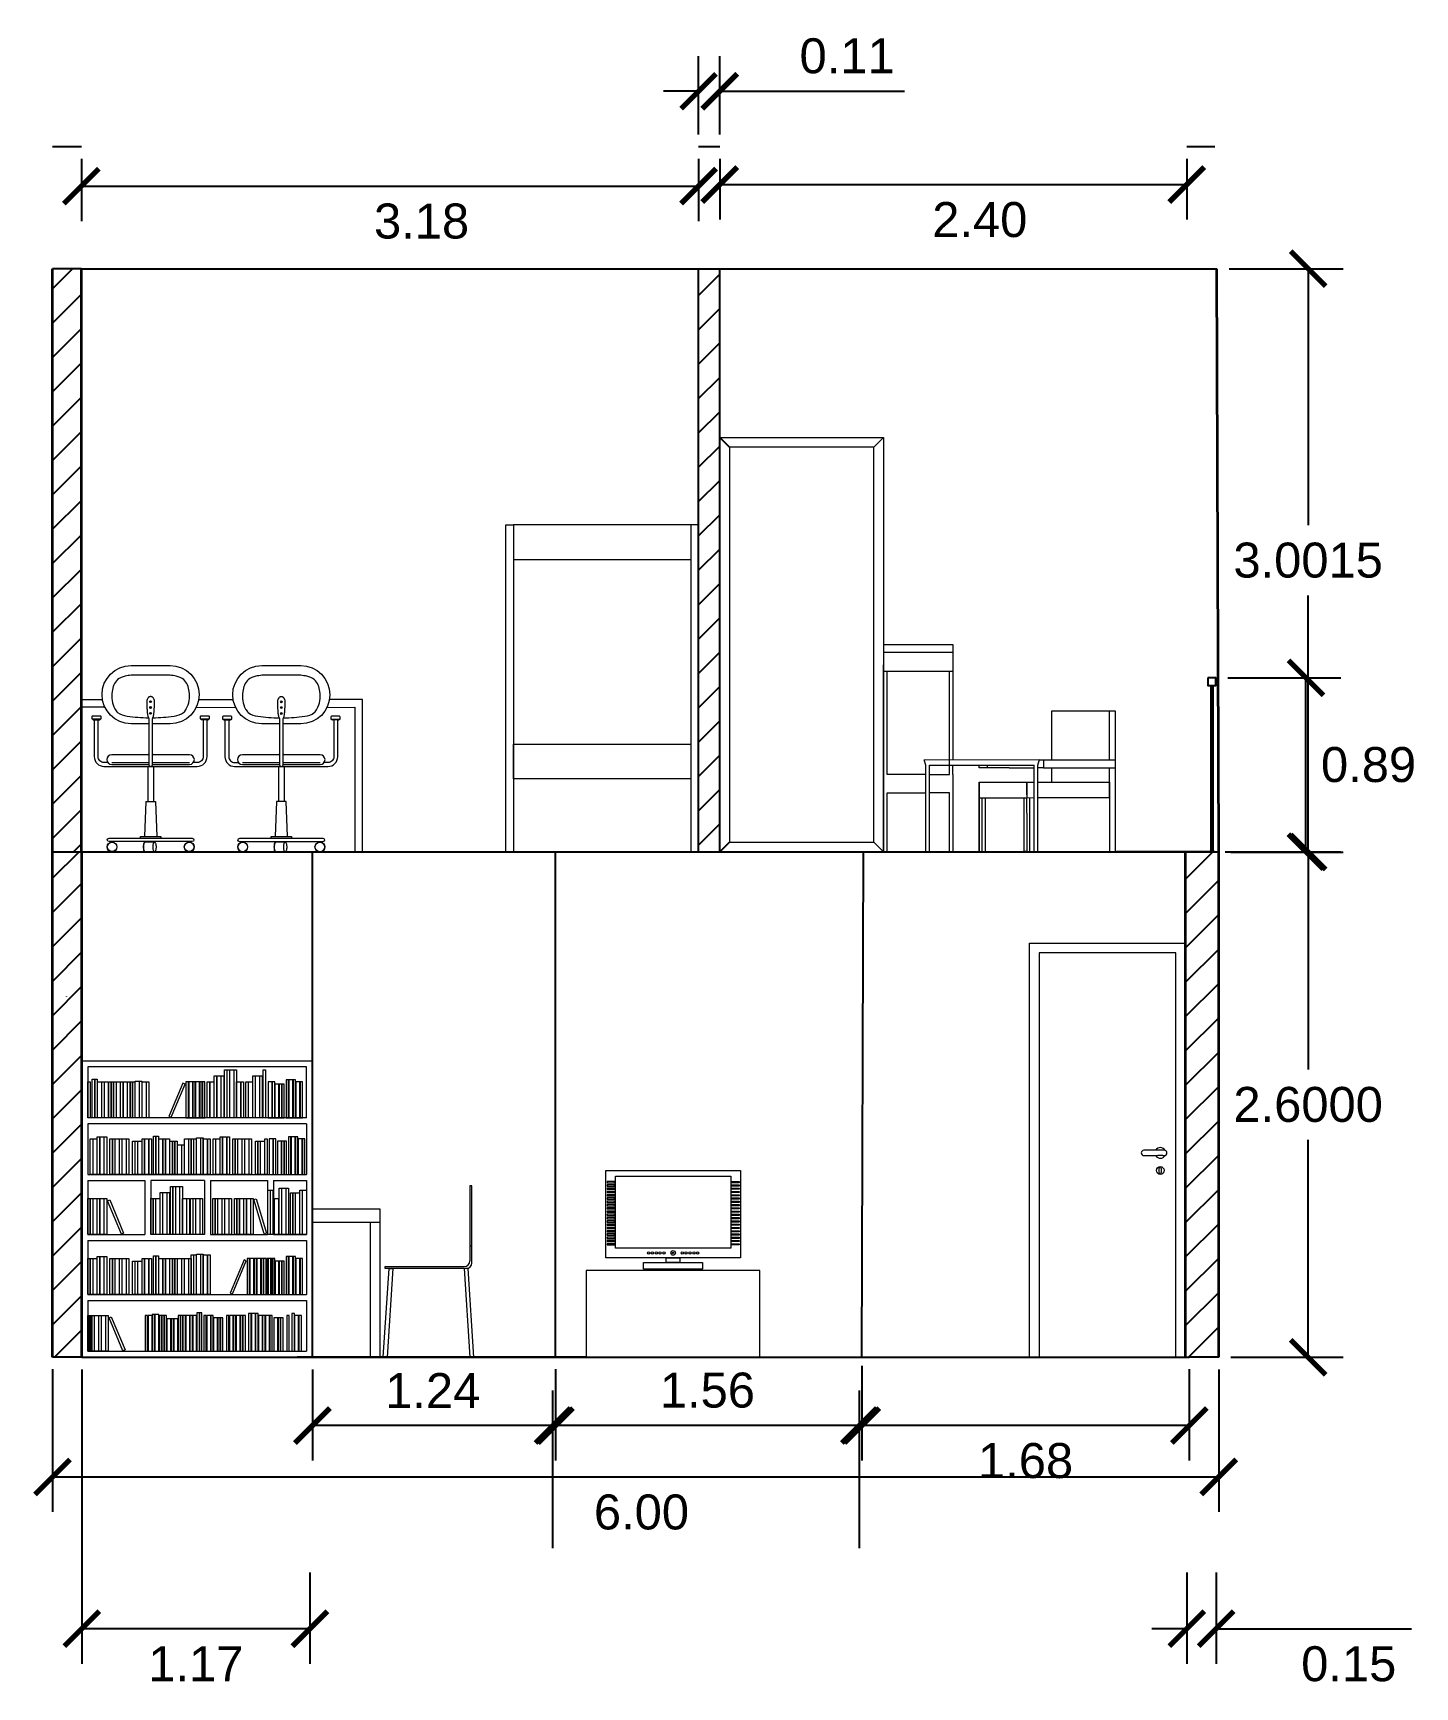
# Model space of a CAD drawing. Header units: inches. Extents: x 159.62 to 166.72, y 195.65 to 204.16.
import ezdxf

# ---------------------------------------------------------------- set-up
doc = ezdxf.new("R2010")
doc.units = ezdxf.units.IN
doc.header["$MEASUREMENT"] = 0
for name, color, linetype in [('A-DOOR-FULL', 8, 'Continuous'), ('A-WALL-FULL', 7, 'Continuous'), ('A-WALL-FULL-EXT', 7, 'Continuous'), ('A-WALL-FULL-INT', 7, 'Continuous')]:
    doc.layers.add(name, color=color, linetype=linetype)
doc.layers.add('A-FURN', color=9, linetype='Continuous', lineweight=18)
doc.styles.get("Standard").update_dxf_attribs({"font": 'arial.ttf'})
doc.dimstyles.get("Standard").update_dxf_attribs({"dimtxt": 0.18, "dimasz": 0.18, "dimexe": 0.18, "dimexo": 0.0625, "dimgap": 0.09, "dimtad": 0, "dimtih": 1, "dimtoh": 1, "dimdec": 4, "dimzin": 0, "dimdsep": 46, "dimtxsty": 'Standard', "dimcen": 0.09, "dimadec": 0, "dimazin": 0, "dimtfac": 1, "dimtdec": 4, "dimtofl": 0, "dimtmove": 0, "dimatfit": 3, "dimfxl": 1, "dimtolj": 1, "dimtzin": 0, "dimarcsym": 0})

msp = doc.modelspace()

# ---------------------------------------------------------------- blocks, each defined once
blk = doc.blocks.new('tv flat')
for points in [[(84.5, 207.8), (252.2, 207.8), (252.2, 99.5), (84.5, 99.5)], [(95.3, 194.2), (86.2, 194.2), (86.2, 192.7), (95.3, 192.7)], [(95.3, 190.1), (86.2, 190.1), (86.2, 188.7), (95.3, 188.7)], [(95.3, 186), (86.2, 186), (86.2, 184.6), (95.3, 184.6)], [(96.6, 200.9), (240, 200.9), (240, 111.4), (96.6, 111.4)], [(241.4, 194.2), (250.4, 194.2), (250.4, 192.7), (241.4, 192.7)], [(241.4, 190.1), (250.4, 190.1), (250.4, 188.7), (241.4, 188.7)], [(241.4, 186), (250.4, 186), (250.4, 184.6), (241.4, 184.6)], [(95.3, 182), (86.2, 182), (86.2, 180.5), (95.3, 180.5)], [(95.3, 177.9), (86.2, 177.9), (86.2, 176.5), (95.3, 176.5)], [(95.3, 173.8), (86.2, 173.8), (86.2, 172.4), (95.3, 172.4)], [(95.3, 169.7), (86.2, 169.7), (86.2, 168.3), (95.3, 168.3)], [(95.3, 165.7), (86.2, 165.7), (86.2, 164.2), (95.3, 164.2)], [(241.4, 182), (250.4, 182), (250.4, 180.5), (241.4, 180.5)], [(241.4, 177.9), (250.4, 177.9), (250.4, 176.5), (241.4, 176.5)], [(241.4, 173.8), (250.4, 173.8), (250.4, 172.4), (241.4, 172.4)], [(241.4, 169.7), (250.4, 169.7), (250.4, 168.3), (241.4, 168.3)], [(241.4, 165.7), (250.4, 165.7), (250.4, 164.2), (241.4, 164.2)], [(95.3, 161.6), (86.2, 161.6), (86.2, 160.2), (95.3, 160.2)], [(95.3, 157.5), (86.2, 157.5), (86.2, 156.1), (95.3, 156.1)], [(95.3, 153.5), (86.2, 153.5), (86.2, 152), (95.3, 152)], [(95.3, 149.4), (86.2, 149.4), (86.2, 148), (95.3, 148)], [(95.3, 145.3), (86.2, 145.3), (86.2, 143.9), (95.3, 143.9)], [(241.4, 161.6), (250.4, 161.6), (250.4, 160.2), (241.4, 160.2)], [(241.4, 157.5), (250.4, 157.5), (250.4, 156.1), (241.4, 156.1)], [(241.4, 153.5), (250.4, 153.5), (250.4, 152), (241.4, 152)], [(241.4, 149.4), (250.4, 149.4), (250.4, 148), (241.4, 148)], [(241.4, 145.3), (250.4, 145.3), (250.4, 143.9), (241.4, 143.9)], [(95.3, 141.3), (86.2, 141.3), (86.2, 139.8), (95.3, 139.8)], [(95.3, 137.2), (86.2, 137.2), (86.2, 135.8), (95.3, 135.8)], [(95.3, 133.1), (86.2, 133.1), (86.2, 131.7), (95.3, 131.7)], [(95.3, 129.1), (86.2, 129.1), (86.2, 127.6), (95.3, 127.6)], [(95.3, 125), (86.2, 125), (86.2, 123.6), (95.3, 123.6)], [(241.4, 141.3), (250.4, 141.3), (250.4, 139.8), (241.4, 139.8)], [(241.4, 137.2), (250.4, 137.2), (250.4, 135.8), (241.4, 135.8)], [(241.4, 133.1), (250.4, 133.1), (250.4, 131.7), (241.4, 131.7)], [(241.4, 129.1), (250.4, 129.1), (250.4, 127.6), (241.4, 127.6)], [(241.4, 125), (250.4, 125), (250.4, 123.6), (241.4, 123.6)], [(95.3, 120.9), (86.2, 120.9), (86.2, 119.5), (95.3, 119.5)], [(95.3, 116.8), (86.2, 116.8), (86.2, 115.4), (95.3, 115.4)], [(241.4, 120.9), (250.4, 120.9), (250.4, 119.5), (241.4, 119.5)], [(241.4, 116.8), (250.4, 116.8), (250.4, 115.4), (241.4, 115.4)], [(131.7, 93.4), (204.9, 93.4), (204.9, 85.2), (131.7, 85.2)], [(159.8, 99.5), (176.8, 99.5), (176.8, 93.4), (159.8, 93.4)]]:
    blk.add_lwpolyline(points, close=True)
for centre, radius in [((137.9, 105.5), 1.45), ((142.5, 105.5), 1.45), ((147.5, 105.5), 1.45), ((152.2, 105.5), 1.45), ((157, 105.5), 1.45), ((168.3, 105.5), 2.83), ((168.3, 105.5), 0.935), ((179.6, 105.5), 1.45), ((184.5, 105.5), 1.45), ((189.2, 105.5), 1.45), ((194.1, 105.5), 1.45), ((198.7, 105.5), 1.45)]:
    blk.add_circle(centre, radius)
blk = doc.blocks.new('_ArchTick')
at = {"color": 0, "linetype": 'ByBlock', "const_width": 0.15}
blk.add_lwpolyline([(-0.5, -0.5), (0.5, 0.5)], dxfattribs=at)
blk = doc.blocks.new('*D4')
at = {"color": 0, "lineweight": -2, "transparency": 16777216}
for p, q in [((159.7146, 197.2889), (159.7146, 196.554)), ((165.7146, 197.2874), (165.7146, 196.554)), ((159.7146, 196.734), (165.7146, 196.734))]:
    blk.add_line(p, q, dxfattribs=at)
at = {"color": 0, "lineweight": -2, "transparency": 16777216, "xscale": 0.18, "yscale": 0.18, "zscale": 0.18, "rotation": 180}
blk.add_blockref('_ArchTick', (159.7146, 196.734), dxfattribs=at)
at = {"color": 0, "lineweight": -2, "transparency": 16777216, "xscale": 0.18, "yscale": 0.18, "zscale": 0.18}
blk.add_blockref('_ArchTick', (165.7146, 196.734), dxfattribs=at)
at = {"color": 0, "transparency": 16777216, "insert": (162.745, 196.5528), "char_height": 0.18, "attachment_point": 5}
blk.add_mtext('\\A1;6.00', dxfattribs=at)
blk = doc.blocks.new('*D5')
at = {"color": 0, "lineweight": -2, "transparency": 16777216}
for p, q in [((163.8789, 197.3062), (163.8789, 196.8187)), ((165.5633, 197.2889), (165.5633, 196.8187)), ((165.5633, 196.9987), (163.8789, 196.9987))]:
    blk.add_line(p, q, dxfattribs=at)
at = {"color": 0, "lineweight": -2, "transparency": 16777216, "xscale": 0.18, "yscale": 0.18, "zscale": 0.18, "rotation": 180}
blk.add_blockref('_ArchTick', (163.8789, 196.9987), dxfattribs=at)
at = {"color": 0, "lineweight": -2, "transparency": 16777216, "xscale": 0.18, "yscale": 0.18, "zscale": 0.18}
blk.add_blockref('_ArchTick', (165.5633, 196.9987), dxfattribs=at)
at = {"color": 0, "transparency": 16777216, "insert": (164.7211, 196.8174), "char_height": 0.18, "attachment_point": 5}
blk.add_mtext('\\A1;1.68', dxfattribs=at)
blk = doc.blocks.new('*D6')
at = {"color": 0, "lineweight": -2, "transparency": 16777216}
for p, q in [((162.3027, 197.2881), (162.3027, 196.8187)), ((163.8659, 196.368), (163.8659, 197.1787)), ((163.8659, 196.9987), (162.3027, 196.9987))]:
    blk.add_line(p, q, dxfattribs=at)
at = {"color": 0, "lineweight": -2, "transparency": 16777216, "xscale": 0.18, "yscale": 0.18, "zscale": 0.18, "rotation": 180}
blk.add_blockref('_ArchTick', (162.3027, 196.9987), dxfattribs=at)
at = {"color": 0, "lineweight": -2, "transparency": 16777216, "xscale": 0.18, "yscale": 0.18, "zscale": 0.18}
blk.add_blockref('_ArchTick', (163.8659, 196.9987), dxfattribs=at)
at = {"color": 0, "transparency": 16777216, "insert": (163.0843, 197.1799), "char_height": 0.18, "attachment_point": 5}
blk.add_mtext('\\A1;1.56', dxfattribs=at)
blk = doc.blocks.new('*D7')
at = {"color": 0, "lineweight": -2, "transparency": 16777216}
for p, q in [((161.0523, 197.2874), (161.0523, 196.8187)), ((162.2897, 196.3676), (162.2897, 197.1787)), ((162.2897, 196.9987), (161.0523, 196.9987))]:
    blk.add_line(p, q, dxfattribs=at)
at = {"color": 0, "lineweight": -2, "transparency": 16777216, "xscale": 0.18, "yscale": 0.18, "zscale": 0.18, "rotation": 180}
blk.add_blockref('_ArchTick', (161.0523, 196.9987), dxfattribs=at)
at = {"color": 0, "lineweight": -2, "transparency": 16777216, "xscale": 0.18, "yscale": 0.18, "zscale": 0.18}
blk.add_blockref('_ArchTick', (162.2897, 196.9987), dxfattribs=at)
at = {"color": 0, "transparency": 16777216, "insert": (161.671, 197.1787), "char_height": 0.18, "attachment_point": 5}
blk.add_mtext('\\A1;1.24', dxfattribs=at)
blk = doc.blocks.new('*D8')
at = {"color": 0, "lineweight": -2, "transparency": 16777216}
for p, q in [((159.8658, 197.2874), (159.8658, 195.7732)), ((161.0393, 196.2419), (161.0393, 195.7732)), ((161.0393, 195.9532), (159.8658, 195.9532))]:
    blk.add_line(p, q, dxfattribs=at)
at = {"color": 0, "lineweight": -2, "transparency": 16777216, "xscale": 0.18, "yscale": 0.18, "zscale": 0.18, "rotation": 180}
blk.add_blockref('_ArchTick', (159.8658, 195.9532), dxfattribs=at)
at = {"color": 0, "lineweight": -2, "transparency": 16777216, "xscale": 0.18, "yscale": 0.18, "zscale": 0.18}
blk.add_blockref('_ArchTick', (161.0393, 195.9532), dxfattribs=at)
at = {"color": 0, "transparency": 16777216, "insert": (160.4526, 195.7732), "char_height": 0.18, "attachment_point": 5}
blk.add_mtext('\\A1;1.17', dxfattribs=at)
blk = doc.blocks.new('*D9')
at = {"color": 0, "lineweight": -2, "transparency": 16777216}
for p, q in [((165.5504, 196.2434), (165.5504, 195.7732)), ((165.7016, 196.2419), (165.7016, 195.7732)), ((165.5504, 195.9532), (165.3704, 195.9532)), ((165.7016, 195.9532), (166.7057, 195.9532))]:
    blk.add_line(p, q, dxfattribs=at)
at = {"color": 0, "lineweight": -2, "transparency": 16777216, "xscale": 0.18, "yscale": 0.18, "zscale": 0.18}
blk.add_blockref('_ArchTick', (165.5504, 195.9532), dxfattribs=at)
at = {"color": 0, "lineweight": -2, "transparency": 16777216, "xscale": 0.18, "yscale": 0.18, "zscale": 0.18, "rotation": 180}
blk.add_blockref('_ArchTick', (165.7016, 195.9532), dxfattribs=at)
at = {"color": 0, "transparency": 16777216, "insert": (166.3837, 195.7719), "char_height": 0.18, "attachment_point": 5}
blk.add_mtext('\\A1;0.15', dxfattribs=at)
blk = doc.blocks.new('*D10')
at = {"color": 0, "lineweight": -2, "transparency": 16777216}
for p, q in [((165.7616, 200.8458), (166.3435, 200.8458)), ((166.1635, 199.9515), (166.1635, 200.8458)), ((165.7481, 199.9515), (166.3435, 199.9515))]:
    blk.add_line(p, q, dxfattribs=at)
at = {"color": 0, "lineweight": -2, "transparency": 16777216, "xscale": 0.18, "yscale": 0.18, "zscale": 0.18}
for p, rotation in [((166.1635, 200.8458), 90), ((166.1635, 199.9515), 270)]:
    blk.add_blockref('_ArchTick', p, dxfattribs=dict(at, rotation=rotation))
at = {"color": 0, "transparency": 16777216, "insert": (166.4855, 200.3987), "char_height": 0.18, "attachment_point": 5}
blk.add_mtext('\\A1;0.89', dxfattribs=at)
blk = doc.blocks.new('*D11')
at = {"color": 0, "lineweight": -2, "transparency": 16777216}
for p, q in [((159.8633, 203.5171), (159.8633, 203.1966)), ((163.0388, 203.5171), (163.0388, 203.1966)), ((159.8633, 203.3766), (163.0388, 203.3766))]:
    blk.add_line(p, q, dxfattribs=at)
at = {"color": 0, "lineweight": -2, "transparency": 16777216, "xscale": 0.18, "yscale": 0.18, "zscale": 0.18, "rotation": 180}
blk.add_blockref('_ArchTick', (159.8633, 203.3766), dxfattribs=at)
at = {"color": 0, "lineweight": -2, "transparency": 16777216, "xscale": 0.18, "yscale": 0.18, "zscale": 0.18}
blk.add_blockref('_ArchTick', (163.0388, 203.3766), dxfattribs=at)
at = {"color": 0, "transparency": 16777216, "insert": (161.6137, 203.1954), "char_height": 0.18, "attachment_point": 5}
blk.add_mtext('\\A1;3.18', dxfattribs=at)
blk = doc.blocks.new('*D12')
at = {"layer": 'A-WALL-FULL-EXT', "color": 0, "lineweight": -2, "transparency": 16777216}
for p, q in [((163.0388, 203.6421), (163.0388, 204.0444)), ((163.1478, 203.6421), (163.1478, 204.0444)), ((163.0388, 203.8644), (162.8588, 203.8644)), ((163.1478, 203.8644), (164.0979, 203.8644))]:
    blk.add_line(p, q, dxfattribs=at)
at = {"layer": 'A-WALL-FULL-EXT', "color": 0, "lineweight": -2, "transparency": 16777216, "xscale": 0.18, "yscale": 0.18, "zscale": 0.18}
blk.add_blockref('_ArchTick', (163.0388, 203.8644), dxfattribs=at)
at = {"layer": 'A-WALL-FULL-EXT', "color": 0, "lineweight": -2, "transparency": 16777216, "xscale": 0.18, "yscale": 0.18, "zscale": 0.18, "rotation": 180}
blk.add_blockref('_ArchTick', (163.1478, 203.8644), dxfattribs=at)
at = {"layer": 'A-WALL-FULL-EXT', "color": 0, "transparency": 16777216, "insert": (163.8029, 204.0456), "char_height": 0.18, "attachment_point": 5}
blk.add_mtext('\\A1;0.11', dxfattribs=at)
blk = doc.blocks.new('*D13')
at = {"layer": 'A-WALL-FULL-EXT', "color": 0, "lineweight": -2, "transparency": 16777216}
for p, q in [((163.1478, 203.5171), (163.1478, 203.2041)), ((165.5504, 203.5171), (165.5504, 203.2041)), ((163.1478, 203.3841), (165.5504, 203.3841))]:
    blk.add_line(p, q, dxfattribs=at)
at = {"layer": 'A-WALL-FULL-EXT', "color": 0, "lineweight": -2, "transparency": 16777216, "xscale": 0.18, "yscale": 0.18, "zscale": 0.18, "rotation": 180}
blk.add_blockref('_ArchTick', (163.1478, 203.3841), dxfattribs=at)
at = {"layer": 'A-WALL-FULL-EXT', "color": 0, "lineweight": -2, "transparency": 16777216, "xscale": 0.18, "yscale": 0.18, "zscale": 0.18}
blk.add_blockref('_ArchTick', (165.5504, 203.3841), dxfattribs=at)
at = {"layer": 'A-WALL-FULL-EXT', "color": 0, "transparency": 16777216, "insert": (164.4855, 203.2029), "char_height": 0.18, "attachment_point": 5}
blk.add_mtext('\\A1;2.40', dxfattribs=at)
blk = doc.blocks.new('*D17')
at = {"layer": 'A-WALL-FULL-EXT', "color": 0, "lineweight": -2, "transparency": 16777216}
for p, q in [((165.7771, 199.9499), (166.3548, 199.9499)), ((166.1748, 199.9499), (166.1748, 198.8311)), ((166.1748, 197.3499), (166.1748, 198.4687)), ((165.7771, 197.3499), (166.3548, 197.3499))]:
    blk.add_line(p, q, dxfattribs=at)
at = {"layer": 'A-WALL-FULL-EXT', "color": 0, "lineweight": -2, "transparency": 16777216, "xscale": 0.18, "yscale": 0.18, "zscale": 0.18}
for p, rotation in [((166.1748, 199.9499), 90), ((166.1748, 197.3499), 270)]:
    blk.add_blockref('_ArchTick', p, dxfattribs=dict(at, rotation=rotation))
at = {"layer": 'A-WALL-FULL-EXT', "color": 0, "transparency": 16777216, "insert": (166.1748, 198.6499), "char_height": 0.18, "attachment_point": 5}
blk.add_mtext('\\A1;2.6000', dxfattribs=at)
blk = doc.blocks.new('*D18')
at = {"layer": 'A-WALL-FULL-EXT', "color": 0, "lineweight": -2, "transparency": 16777216}
for p, q in [((165.7679, 202.9514), (166.3548, 202.9514)), ((166.1748, 202.9514), (166.1748, 201.6319)), ((166.1748, 199.9499), (166.1748, 201.2694)), ((165.7771, 199.9499), (166.3548, 199.9499))]:
    blk.add_line(p, q, dxfattribs=at)
at = {"layer": 'A-WALL-FULL-EXT', "color": 0, "lineweight": -2, "transparency": 16777216, "xscale": 0.18, "yscale": 0.18, "zscale": 0.18}
for p, rotation in [((166.1748, 202.9514), 90), ((166.1748, 199.9499), 270)]:
    blk.add_blockref('_ArchTick', p, dxfattribs=dict(at, rotation=rotation))
at = {"layer": 'A-WALL-FULL-EXT', "color": 0, "transparency": 16777216, "insert": (166.1748, 201.4507), "char_height": 0.18, "attachment_point": 5}
blk.add_mtext('\\A1;3.0015', dxfattribs=at)

# ---------------------------------------------------------------- dimensions: what is measured, and where the dimension line sits
for base, p1, p2, override, picture, middle in [((163.0388, 203.37661), (159.86328, 203.57962), (163.0388, 203.57962), {"dimtad": 2, "dimtih": 1, "dimtoh": 0, "dimdec": 2, "dimblk1": 'ArchTick', "dimblk2": 'ArchTick', "dimsah": 1}, '*D11', (161.61368, 203.37661)), ((165.71458, 196.73398), (159.71458, 197.35144), (165.71458, 197.34989), {"dimtad": 2, "dimtih": 1, "dimtoh": 0, "dimdec": 2, "dimlunit": 2, "dimblk1": 'ArchTick', "dimblk2": 'ArchTick', "dimsah": 1}, '*D4', (162.74496, 196.73398))]:
    dim = msp.add_linear_dim(base=base, p1=p1, p2=p2, dimstyle='Standard', override=override)
    dim.commit()
    dim.dimension.update_dxf_attribs({"geometry": picture, "text_midpoint": middle, "dimtype": 160})
dim = msp.add_linear_dim(base=(166.16348, 200.84582), p1=(165.68559, 199.95153), p2=(165.6991, 200.84582), angle=90, dimstyle='Standard', override={"dimtad": 2, "dimtih": 1, "dimtoh": 0, "dimdec": 2, "dimblk1": 'ArchTick', "dimblk2": 'ArchTick', "dimsah": 1})
dim.commit()
dim.dimension.update_dxf_attribs({"geometry": '*D10', "text_midpoint": (166.48554, 200.39868)})
for base, p1, p2, picture, middle in [((159.86581, 195.95316), (161.03931, 196.30438), (159.86581, 197.34989), '*D8', (160.45256, 195.77316)), ((161.0523, 196.99867), (162.2897, 196.30508), (161.0523, 197.34989), '*D7', (161.671, 197.17867)), ((162.30268, 196.99867), (163.86592, 196.30547), (162.30268, 197.35059), '*D6', (163.0843, 197.1799)), ((163.87891, 196.99867), (165.56335, 197.35144), (163.87891, 197.36869), '*D5', (164.72113, 196.81744)), ((165.70159, 195.95316), (165.55036, 196.30593), (165.70159, 196.30438), '*D9', (166.38365, 195.77193))]:
    dim = msp.add_linear_dim(base=base, p1=p1, p2=p2, dimstyle='Standard', override={"dimtad": 2, "dimtih": 1, "dimtoh": 0, "dimdec": 2, "dimlunit": 2, "dimblk1": 'ArchTick', "dimblk2": 'ArchTick', "dimsah": 1})
    dim.commit()
    dim.dimension.update_dxf_attribs({"geometry": picture, "text_midpoint": middle})
at = {"layer": 'A-WALL-FULL-EXT'}
dim = msp.add_linear_dim(base=(163.14785, 203.86437), p1=(163.0388, 203.57962), p2=(163.14785, 203.57962), dimstyle='Standard', override={"dimtad": 2, "dimtih": 1, "dimtoh": 0, "dimdec": 2, "dimblk1": 'ArchTick', "dimblk2": 'ArchTick', "dimsah": 1}, dxfattribs=at)
dim.commit()
dim.dimension.update_dxf_attribs({"geometry": '*D12', "text_midpoint": (163.8029, 204.0456)})
dim = msp.add_linear_dim(base=(165.55036, 203.38412), p1=(163.14785, 203.57962), p2=(165.55036, 203.57962), dimstyle='Standard', override={"dimtad": 2, "dimtih": 1, "dimtoh": 0, "dimdec": 2, "dimblk1": 'ArchTick', "dimblk2": 'ArchTick', "dimsah": 1}, dxfattribs=at)
dim.commit()
dim.dimension.update_dxf_attribs({"geometry": '*D13', "text_midpoint": (164.48551, 203.38412), "dimtype": 160})
for base, p1, p2, picture, middle in [((166.174797, 199.949888), (165.705417, 202.951437), (165.71458, 199.949888), '*D18', (166.174797, 201.450663)), ((166.1748, 197.34989), (165.71458, 199.94989), (165.71458, 197.34989), '*D17', (166.1748, 198.64989))]:
    dim = msp.add_linear_dim(base=base, p1=p1, p2=p2, angle=90, dimstyle='Standard', override={"dimblk1": 'ArchTick', "dimblk2": 'ArchTick', "dimsah": 1}, dxfattribs=at)
    dim.commit()
    dim.dimension.update_dxf_attribs({"geometry": picture, "text_midpoint": middle})

# ---------------------------------------------------------------- hatches: boundary and pattern name
at = {"layer": 'A-WALL-FULL-EXT', "lineweight": 25}
h = msp.add_hatch(dxfattribs=at)
h.set_pattern_fill('ANSI31', color=256)
h.paths.add_polyline_path([(159.86328, 202.95144), (159.71458, 202.95144), (159.71458, 199.95144), (159.86328, 199.95144)])
h.paths.add_polyline_path([(163.14785, 202.95144), (163.0388, 202.95144), (163.0388, 199.95144), (163.14785, 199.95144)])
at = {"layer": 'A-WALL-FULL-EXT'}
h = msp.add_hatch(dxfattribs=at)
h.set_pattern_fill('ANSI31', color=256)
h.set_pattern_definition([(45, (0.01299, 1.04551), (-0.08838835, 0.08838835), [])])
h.paths.add_polyline_path([(159.86581, 199.95144), (159.71458, 199.95144), (159.71458, 197.35144), (159.86581, 197.34989)])
h.paths.add_polyline_path([(159.78679, 199.20545), (159.78673, 199.20545), (159.78669, 199.2054), (159.78678, 199.2054)], flags=0)
h.paths.add_polyline_path([(159.78706, 199.20547), (159.78657, 199.20542), (159.78658, 199.20541), (159.78661, 199.20541), (159.78709, 199.20538), (159.78709, 199.20538), (159.78706, 199.20539), (159.78703, 199.20539), (159.78694, 199.20541), (159.78648, 199.20538), (159.78646, 199.20537), (159.78644, 199.20537), (159.78642, 199.20536), (159.78641, 199.20536), (159.7864, 199.20537), (159.78639, 199.20537), (159.78639, 199.20546), (159.78636, 199.20569), (159.78636, 199.2057), (159.78635, 199.20571), (159.78632, 199.20575), (159.78631, 199.20576), (159.78631, 199.20577), (159.78631, 199.20577), (159.78707, 199.20549, 0.8508038), (159.78711, 199.20543), (159.78712, 199.20543), (159.78712, 199.20543), (159.78713, 199.20543), (159.78713, 199.20544), (159.78713, 199.20546, 0.8607129)], flags=16)
h.paths.add_polyline_path([(159.78683, 199.20482), (159.78709, 199.20475), (159.78685, 199.20492), (159.78681, 199.20492), (159.78681, 199.20482), (159.7873, 199.20482), (159.78732, 199.20482), (159.78733, 199.20481), (159.78733, 199.20481), (159.78734, 199.20479), (159.78735, 199.20477), (159.78647, 199.20477), (159.78647, 199.20479), (159.78683, 199.20515)], flags=16)
h.paths.add_polyline_path([(165.71458, 199.94989), (165.56335, 199.95144), (165.54425, 199.95144), (165.54425, 197.35143), (165.56335, 197.35144), (165.71458, 197.34989)])

# ---------------------------------------------------------------- linework, layer by layer
for p, q in [((163.14785, 199.95144), (163.14785, 202.08274)), ((159.86328, 200.69492), (159.86328, 200.73457)), ((159.86328, 199.95144), (159.86328, 200.69492)), ((159.71458, 199.95144), (159.86328, 199.95144)), ((163.0388, 199.95144), (163.14785, 199.95144)), ((163.14785, 199.95144), (164.60507, 199.95144)), ((163.14785, 199.95144), (165.70542, 199.95144)), ((165.69417, 199.95153), (165.18861, 199.95153)), ((159.86581, 198.87537), (159.86581, 197.34989)), ((159.86581, 197.34989), (159.71458, 197.35144)), ((159.86581, 197.34989), (161.0523, 197.34989)), ((162.30268, 197.35059), (160.97433, 197.35059)), ((162.46129, 197.35059), (162.30268, 197.35059)), ((165.71458, 197.34989), (165.56335, 197.35144))]:
    msp.add_line(p, q)
at = {"lineweight": 25}
for p, q in [((162.30268, 197.35059), (162.30268, 199.95144)), ((163.87886, 197.35121), (163.88641, 199.95144))]:
    msp.add_line(p, q, dxfattribs=at)
at = {"lineweight": 18}
for p, q in [((163.99046, 199.95144), (163.94089, 199.95144)), ((163.99046, 199.95144), (164.0083, 199.95144)), ((163.99046, 199.95144), (164.0083, 199.95144)), ((164.34733, 199.95144), (164.32948, 199.95144)), ((164.4823, 199.95029), (164.51289, 199.95029)), ((164.72837, 199.95175), (164.71301, 199.95175)), ((164.78338, 199.95029), (164.76554, 199.95029))]:
    msp.add_line(p, q, dxfattribs=at)
at = {"lineweight": 0}
for p, q in [((159.78625, 199.20487), (159.78625, 199.20488)), ((159.78625, 199.20488), (159.78626, 199.20488)), ((159.78625, 199.20485), (159.78625, 199.20487)), ((159.78625, 199.20484), (159.78625, 199.20485)), ((159.78626, 199.20484), (159.78625, 199.20484)), ((159.78626, 199.20488), (159.78627, 199.20489)), ((159.7863, 199.20484), (159.78626, 199.20484)), ((159.78626, 199.20484), (159.78626, 199.20484)), ((159.78626, 199.20477), (159.78626, 199.20482)), ((159.78626, 199.20482), (159.7863, 199.20482)), ((159.78627, 199.20479), (159.78626, 199.20477)), ((159.78626, 199.20477), (159.78626, 199.20477)), ((159.78627, 199.20489), (159.78628, 199.2049)), ((159.78629, 199.20481), (159.78627, 199.2048)), ((159.78627, 199.2048), (159.78627, 199.20479)), ((159.78628, 199.20479), (159.78627, 199.20479)), ((159.78627, 199.20479), (159.78627, 199.20479)), ((159.78627, 199.20479), (159.78627, 199.20479)), ((159.78627, 199.20479), (159.78627, 199.20479)), ((159.78627, 199.20479), (159.78627, 199.20479)), ((159.78627, 199.20479), (159.78627, 199.20479)), ((159.78627, 199.20479), (159.78627, 199.20478)), ((159.78627, 199.20478), (159.78627, 199.20478)), ((159.78627, 199.20478), (159.78627, 199.20478)), ((159.78627, 199.20478), (159.78627, 199.20478)), ((159.78627, 199.20478), (159.78627, 199.20478)), ((159.78627, 199.20478), (159.78627, 199.20478)), ((159.78627, 199.20478), (159.78627, 199.20477)), ((159.78627, 199.20477), (159.78627, 199.20477)), ((159.78627, 199.20477), (159.78627, 199.20477)), ((159.78627, 199.20477), (159.78627, 199.20477)), ((159.78627, 199.20477), (159.78627, 199.20477)), ((159.78627, 199.20477), (159.78627, 199.20477)), ((159.78627, 199.20477), (159.78627, 199.20476)), ((159.78627, 199.20476), (159.78627, 199.20476)), ((159.78627, 199.20476), (159.78627, 199.20476)), ((159.78627, 199.20476), (159.78627, 199.20476)), ((159.78627, 199.20476), (159.78627, 199.20476)), ((159.78627, 199.20476), (159.78627, 199.20476)), ((159.78627, 199.20476), (159.78628, 199.20475)), ((159.78628, 199.2049), (159.78631, 199.20491)), ((159.78629, 199.2048), (159.78628, 199.2048)), ((159.78628, 199.2048), (159.78628, 199.2048)), ((159.78628, 199.2048), (159.78628, 199.2048)), ((159.78628, 199.2048), (159.78628, 199.2048)), ((159.78628, 199.2048), (159.78628, 199.2048)), ((159.78628, 199.2048), (159.78628, 199.20479)), ((159.78628, 199.20475), (159.78628, 199.20475)), ((159.78628, 199.20475), (159.78628, 199.20475)), ((159.78628, 199.20475), (159.78628, 199.20475)), ((159.78628, 199.20475), (159.78628, 199.20475)), ((159.78628, 199.20475), (159.78628, 199.20475)), ((159.78628, 199.20475), (159.78629, 199.20475)), ((159.7863, 199.20481), (159.78629, 199.20481)), ((159.7863, 199.2048), (159.78629, 199.2048)), ((159.78629, 199.2048), (159.78629, 199.2048)), ((159.78629, 199.2048), (159.78629, 199.2048)), ((159.78629, 199.2048), (159.78629, 199.2048)), ((159.78629, 199.2048), (159.78629, 199.2048)), ((159.78629, 199.20475), (159.78629, 199.20475)), ((159.78629, 199.20475), (159.78629, 199.20475)), ((159.78629, 199.20475), (159.78629, 199.20475)), ((159.78629, 199.20475), (159.78629, 199.20475)), ((159.78629, 199.20475), (159.7863, 199.20475)), ((159.78631, 199.20484), (159.7863, 199.20484)), ((159.7863, 199.20482), (159.78632, 199.20482)), ((159.78631, 199.20481), (159.7863, 199.20481)), ((159.78631, 199.2048), (159.7863, 199.2048)), ((159.7863, 199.2048), (159.7863, 199.2048)), ((159.7863, 199.2048), (159.7863, 199.2048)), ((159.7863, 199.2048), (159.7863, 199.2048)), ((159.7863, 199.2048), (159.7863, 199.2048)), ((159.7863, 199.20475), (159.7863, 199.20475)), ((159.7863, 199.20475), (159.7863, 199.20475)), ((159.7863, 199.20475), (159.7863, 199.20475)), ((159.7863, 199.20475), (159.7863, 199.20475)), ((159.7863, 199.20475), (159.78631, 199.20475)), ((159.78632, 199.20578), (159.78631, 199.20577)), ((159.78631, 199.20577), (159.78631, 199.20577)), ((159.78631, 199.20577), (159.78631, 199.20576)), ((159.78631, 199.20576), (159.78632, 199.20575)), ((159.78631, 199.20491), (159.7864, 199.20494)), ((159.78632, 199.20485), (159.78631, 199.20484)), ((159.78632, 199.2048), (159.78631, 199.20481)), ((159.78631, 199.20481), (159.78631, 199.20481)), ((159.78632, 199.2048), (159.78631, 199.2048)), ((159.78631, 199.2048), (159.78631, 199.2048)), ((159.78631, 199.2048), (159.78631, 199.2048)), ((159.78631, 199.2048), (159.78631, 199.2048)), ((159.78631, 199.2048), (159.78631, 199.2048)), ((159.78631, 199.20475), (159.78631, 199.20475)), ((159.78631, 199.20475), (159.78631, 199.20475)), ((159.78631, 199.20475), (159.78631, 199.20475)), ((159.78631, 199.20475), (159.78631, 199.20475)), ((159.78631, 199.20475), (159.78632, 199.20475)), ((159.78636, 199.20578), (159.78632, 199.20578)), ((159.78632, 199.20578), (159.78632, 199.20578)), ((159.78632, 199.20575), (159.78636, 199.20572)), ((159.78635, 199.20488), (159.78632, 199.20487)), ((159.78632, 199.20487), (159.78632, 199.20487)), ((159.78632, 199.20487), (159.78632, 199.20486)), ((159.78632, 199.20486), (159.78632, 199.20485)), ((159.78632, 199.20485), (159.78632, 199.20485)), ((159.78632, 199.20482), (159.78633, 199.20481)), ((159.78633, 199.2048), (159.78632, 199.2048)), ((159.78632, 199.20479), (159.78632, 199.2048)), ((159.78632, 199.2048), (159.78632, 199.2048)), ((159.78632, 199.2048), (159.78632, 199.2048)), ((159.78632, 199.2048), (159.78632, 199.2048)), ((159.78633, 199.20479), (159.78632, 199.20479)), ((159.78632, 199.20479), (159.78632, 199.20479)), ((159.78632, 199.20475), (159.78632, 199.20476)), ((159.78632, 199.20476), (159.78632, 199.20476)), ((159.78632, 199.20476), (159.78633, 199.20476)), ((159.78632, 199.20475), (159.78632, 199.20475)), ((159.78632, 199.20475), (159.78632, 199.20475)), ((159.78632, 199.20475), (159.78632, 199.20475)), ((159.78633, 199.20481), (159.78633, 199.20481)), ((159.78633, 199.20481), (159.78634, 199.20479)), ((159.78634, 199.20479), (159.78633, 199.2048)), ((159.78633, 199.20478), (159.78633, 199.20479)), ((159.78633, 199.20479), (159.78633, 199.20479)), ((159.78633, 199.20479), (159.78633, 199.20479)), ((159.78633, 199.20479), (159.78633, 199.20479)), ((159.78633, 199.20479), (159.78633, 199.20479)), ((159.78633, 199.20477), (159.78633, 199.20478)), ((159.78633, 199.20478), (159.78633, 199.20478)), ((159.78633, 199.20478), (159.78633, 199.20478)), ((159.78633, 199.20478), (159.78633, 199.20478)), ((159.78633, 199.20478), (159.78633, 199.20478)), ((159.78633, 199.20476), (159.78633, 199.20477)), ((159.78633, 199.20477), (159.78633, 199.20477)), ((159.78633, 199.20477), (159.78633, 199.20477)), ((159.78633, 199.20477), (159.78633, 199.20477)), ((159.78633, 199.20477), (159.78633, 199.20477)), ((159.78633, 199.20477), (159.78633, 199.20477)), ((159.78633, 199.20476), (159.78633, 199.20476)), ((159.78633, 199.20476), (159.78633, 199.20476)), ((159.78633, 199.20476), (159.78633, 199.20476)), ((159.78633, 199.20476), (159.78633, 199.20476)), ((159.78636, 199.20572), (159.78634, 199.20573)), ((159.78634, 199.20573), (159.78635, 199.20571)), ((159.78634, 199.20477), (159.78634, 199.20479)), ((159.78634, 199.20479), (159.78635, 199.20477)), ((159.78635, 199.20477), (159.78634, 199.20477)), ((159.78635, 199.20571), (159.78636, 199.2057)), ((159.78637, 199.20489), (159.78635, 199.20488)), ((159.78635, 199.20477), (159.78635, 199.20477)), ((159.78637, 199.20578), (159.78636, 199.20578)), ((159.78639, 199.20573), (159.78636, 199.20576)), ((159.78636, 199.20576), (159.78637, 199.20575)), ((159.78636, 199.20576), (159.78636, 199.20576)), ((159.78636, 199.20572), (159.78637, 199.20571)), ((159.78636, 199.2057), (159.78636, 199.20572)), ((159.78636, 199.2057), (159.78636, 199.20566)), ((159.78637, 199.20569), (159.78636, 199.2057)), ((159.78636, 199.20566), (159.78637, 199.20563)), ((159.78637, 199.20577), (159.78637, 199.20578)), ((159.78638, 199.20577), (159.78637, 199.20577)), ((159.78637, 199.20575), (159.78638, 199.20574)), ((159.78637, 199.20571), (159.78637, 199.2057)), ((159.78637, 199.2057), (159.78638, 199.20569)), ((159.78637, 199.20567), (159.78637, 199.20569)), ((159.78639, 199.20558), (159.78637, 199.20567)), ((159.78637, 199.20563), (159.78637, 199.20561)), ((159.78637, 199.20561), (159.78638, 199.20552)), ((159.78641, 199.2049), (159.78637, 199.20489)), ((159.78638, 199.20574), (159.78638, 199.20577)), ((159.78638, 199.20569), (159.78638, 199.20566)), ((159.78638, 199.20566), (159.7864, 199.20554)), ((159.78638, 199.20552), (159.78639, 199.20546)), ((159.7864, 199.20572), (159.78639, 199.20573)), ((159.7864, 199.2055), (159.78639, 199.20558)), ((159.78639, 199.20546), (159.78639, 199.20544)), ((159.78639, 199.20544), (159.78639, 199.20542)), ((159.78639, 199.20542), (159.78639, 199.20539)), ((159.78639, 199.20539), (159.78639, 199.20538)), ((159.78639, 199.20538), (159.78639, 199.20537)), ((159.78639, 199.20537), (159.7864, 199.20537)), ((159.7864, 199.20571), (159.7864, 199.20572)), ((159.78641, 199.20568), (159.7864, 199.20571)), ((159.7864, 199.20554), (159.78642, 199.20544)), ((159.78641, 199.20545), (159.7864, 199.2055)), ((159.7864, 199.20537), (159.78641, 199.20536)), ((159.7864, 199.20494), (159.78649, 199.20496)), ((159.78642, 199.20557), (159.78641, 199.20568)), ((159.78641, 199.20544), (159.78641, 199.20545)), ((159.78642, 199.20544), (159.78641, 199.20544)), ((159.78641, 199.20536), (159.78642, 199.20536)), ((159.78647, 199.20491), (159.78641, 199.2049)), ((159.78642, 199.20606), (159.78643, 199.20609)), ((159.78643, 199.206), (159.78642, 199.20606)), ((159.78644, 199.20545), (159.78642, 199.20557)), ((159.78642, 199.20536), (159.78644, 199.20537)), ((159.78643, 199.20611), (159.78644, 199.20612)), ((159.78643, 199.20609), (159.78643, 199.20611)), ((159.78643, 199.20597), (159.78643, 199.206)), ((159.78644, 199.20594), (159.78643, 199.20597)), ((159.78644, 199.20613), (159.78645, 199.20614)), ((159.78644, 199.20612), (159.78644, 199.20613)), ((159.78645, 199.2059), (159.78644, 199.20594)), ((159.78644, 199.20544), (159.78644, 199.20545)), ((159.78644, 199.20543), (159.78644, 199.20544)), ((159.78645, 199.20543), (159.78644, 199.20543)), ((159.78644, 199.20543), (159.78644, 199.20543)), ((159.78644, 199.20537), (159.78646, 199.20537)), ((159.78645, 199.20614), (159.78647, 199.20615)), ((159.78646, 199.2061), (159.78645, 199.20609)), ((159.78645, 199.20609), (159.78645, 199.20608)), ((159.78645, 199.20608), (159.78645, 199.20607)), ((159.78645, 199.20607), (159.78645, 199.20605)), ((159.78645, 199.20605), (159.78645, 199.206)), ((159.78645, 199.206), (159.78646, 199.20597)), ((159.78647, 199.20587), (159.78645, 199.2059)), ((159.7865, 199.20547), (159.78645, 199.20548)), ((159.78645, 199.20548), (159.78645, 199.20545)), ((159.78645, 199.20545), (159.78647, 199.20545)), ((159.78648, 199.20541), (159.78645, 199.20543)), ((159.78645, 199.20543), (159.78645, 199.20543)), ((159.78645, 199.20487), (159.78645, 199.20488)), ((159.78645, 199.20488), (159.78646, 199.20488)), ((159.78645, 199.20485), (159.78645, 199.20487)), ((159.78645, 199.20484), (159.78645, 199.20485)), ((159.78646, 199.20484), (159.78645, 199.20484)), ((159.78647, 199.20612), (159.78646, 199.20611)), ((159.78646, 199.20611), (159.78646, 199.2061)), ((159.78647, 199.20608), (159.78646, 199.20607)), ((159.78646, 199.20607), (159.78646, 199.20606)), ((159.78646, 199.20606), (159.78646, 199.20603)), ((159.78646, 199.20603), (159.78647, 199.20598)), ((159.78646, 199.20597), (159.78646, 199.20594)), ((159.78646, 199.20594), (159.78649, 199.20588)), ((159.78646, 199.20537), (159.78648, 199.20538)), ((159.78646, 199.20488), (159.78647, 199.20489)), ((159.78649, 199.20484), (159.78646, 199.20484)), ((159.78646, 199.20484), (159.78646, 199.20484)), ((159.78646, 199.20477), (159.78646, 199.20482)), ((159.78646, 199.20482), (159.7865, 199.20482)), ((159.78647, 199.20477), (159.78646, 199.20477)), ((159.78647, 199.20615), (159.78648, 199.20615)), ((159.78649, 199.20613), (159.78647, 199.20612)), ((159.78649, 199.2061), (159.78647, 199.20609)), ((159.78647, 199.20609), (159.78647, 199.20609)), ((159.78647, 199.20609), (159.78647, 199.20608)), ((159.78647, 199.20598), (159.78647, 199.20596)), ((159.78647, 199.20596), (159.78648, 199.20593)), ((159.78648, 199.20583), (159.78647, 199.20587)), ((159.78647, 199.20545), (159.78648, 199.20544)), ((159.78652, 199.20492), (159.78647, 199.20491)), ((159.78647, 199.20489), (159.7865, 199.20491)), ((159.78648, 199.2048), (159.78647, 199.20479)), ((159.78647, 199.20479), (159.78647, 199.20477)), ((159.78648, 199.20479), (159.78647, 199.20479)), ((159.78647, 199.20479), (159.78647, 199.20479)), ((159.78647, 199.20479), (159.78647, 199.20478)), ((159.78647, 199.20478), (159.78647, 199.20478)), ((159.78647, 199.20478), (159.78647, 199.20478)), ((159.78647, 199.20478), (159.78647, 199.20478)), ((159.78647, 199.20478), (159.78647, 199.20478)), ((159.78647, 199.20478), (159.78647, 199.20478)), ((159.78647, 199.20478), (159.78647, 199.20477)), ((159.78647, 199.20477), (159.78647, 199.20477)), ((159.78647, 199.20477), (159.78647, 199.20477)), ((159.78647, 199.20477), (159.78647, 199.20477)), ((159.78647, 199.20477), (159.78647, 199.20477)), ((159.78647, 199.20477), (159.78647, 199.20477)), ((159.78647, 199.20477), (159.78647, 199.20476)), ((159.78647, 199.20476), (159.78647, 199.20476)), ((159.78647, 199.20476), (159.78648, 199.20476)), ((159.78648, 199.20615), (159.78649, 199.20615)), ((159.78648, 199.20593), (159.78649, 199.2059)), ((159.7865, 199.2058), (159.78648, 199.20583)), ((159.78648, 199.20544), (159.78655, 199.20542)), ((159.78651, 199.20541), (159.78648, 199.20541)), ((159.78648, 199.20538), (159.78651, 199.20539)), ((159.78649, 199.20481), (159.78648, 199.2048)), ((159.78649, 199.2048), (159.78648, 199.2048)), ((159.78648, 199.2048), (159.78648, 199.2048)), ((159.78648, 199.2048), (159.78648, 199.2048)), ((159.78648, 199.2048), (159.78648, 199.20479)), ((159.78648, 199.20479), (159.78648, 199.20479)), ((159.78648, 199.20479), (159.78648, 199.20479)), ((159.78648, 199.20479), (159.78648, 199.20479)), ((159.78648, 199.20479), (159.78648, 199.20479)), ((159.78648, 199.20476), (159.78648, 199.20476)), ((159.78648, 199.20476), (159.78648, 199.20476)), ((159.78648, 199.20476), (159.78648, 199.20476)), ((159.78648, 199.20476), (159.78648, 199.20475)), ((159.78648, 199.20475), (159.78648, 199.20475)), ((159.78648, 199.20475), (159.78648, 199.20475)), ((159.78648, 199.20475), (159.78648, 199.20475)), ((159.78648, 199.20475), (159.78649, 199.20475)), ((159.78649, 199.20615), (159.78651, 199.20615)), ((159.7865, 199.20613), (159.78649, 199.20613)), ((159.7865, 199.20611), (159.78649, 199.2061)), ((159.78649, 199.2059), (159.7865, 199.20588)), ((159.78649, 199.20588), (159.7865, 199.20585)), ((159.78649, 199.20496), (159.78655, 199.20497)), ((159.7865, 199.20484), (159.78649, 199.20484)), ((159.7865, 199.20481), (159.78649, 199.20481)), ((159.7865, 199.2048), (159.78649, 199.2048)), ((159.78649, 199.2048), (159.78649, 199.2048)), ((159.78649, 199.2048), (159.78649, 199.2048)), ((159.78649, 199.2048), (159.78649, 199.2048)), ((159.78649, 199.2048), (159.78649, 199.2048)), ((159.78649, 199.2048), (159.78649, 199.2048)), ((159.78649, 199.20475), (159.78649, 199.20475)), ((159.78649, 199.20475), (159.78649, 199.20475)), ((159.78649, 199.20475), (159.78649, 199.20475)), ((159.78649, 199.20475), (159.78649, 199.20475)), ((159.78649, 199.20475), (159.78649, 199.20475)), ((159.78649, 199.20475), (159.7865, 199.20475)), ((159.78651, 199.20613), (159.7865, 199.20613)), ((159.78652, 199.20611), (159.7865, 199.20611)), ((159.7865, 199.20588), (159.78651, 199.20585)), ((159.7865, 199.20585), (159.78651, 199.20582)), ((159.78655, 199.20573), (159.7865, 199.2058)), ((159.78658, 199.20546), (159.7865, 199.20547)), ((159.7865, 199.20491), (159.78659, 199.20492)), ((159.78651, 199.20487), (159.7865, 199.20486)), ((159.7865, 199.20486), (159.7865, 199.20485)), ((159.7865, 199.20485), (159.7865, 199.20485)), ((159.7865, 199.20485), (159.7865, 199.20484)), ((159.7865, 199.20482), (159.78652, 199.20482)), ((159.78651, 199.20481), (159.7865, 199.20481)), ((159.78651, 199.2048), (159.7865, 199.2048)), ((159.7865, 199.2048), (159.7865, 199.2048)), ((159.7865, 199.2048), (159.7865, 199.2048)), ((159.7865, 199.2048), (159.7865, 199.2048)), ((159.7865, 199.2048), (159.7865, 199.2048)), ((159.7865, 199.2048), (159.7865, 199.2048)), ((159.7865, 199.20475), (159.7865, 199.20475)), ((159.7865, 199.20475), (159.7865, 199.20475)), ((159.7865, 199.20475), (159.7865, 199.20475)), ((159.7865, 199.20475), (159.7865, 199.20475)), ((159.7865, 199.20475), (159.7865, 199.20475)), ((159.7865, 199.20475), (159.78651, 199.20475)), ((159.78651, 199.20615), (159.78653, 199.20615)), ((159.78654, 199.20613), (159.78651, 199.20613)), ((159.78651, 199.20585), (159.78653, 199.20582)), ((159.78651, 199.20582), (159.78655, 199.20576)), ((159.78657, 199.2054), (159.78651, 199.20541)), ((159.78651, 199.20539), (159.78654, 199.20539)), ((159.78653, 199.20488), (159.78651, 199.20487)), ((159.78651, 199.20487), (159.78651, 199.20487)), ((159.78652, 199.20481), (159.78651, 199.20481)), ((159.78652, 199.2048), (159.78651, 199.2048)), ((159.78651, 199.2048), (159.78651, 199.2048)), ((159.78651, 199.2048), (159.78651, 199.2048)), ((159.78651, 199.2048), (159.78651, 199.2048)), ((159.78651, 199.2048), (159.78651, 199.2048)), ((159.78651, 199.2048), (159.78651, 199.2048)), ((159.78651, 199.20475), (159.78651, 199.20475)), ((159.78651, 199.20475), (159.78651, 199.20475)), ((159.78651, 199.20475), (159.78651, 199.20475)), ((159.78651, 199.20475), (159.78651, 199.20475)), ((159.78651, 199.20475), (159.78651, 199.20475)), ((159.78651, 199.20475), (159.78652, 199.20475)), ((159.78655, 199.20611), (159.78652, 199.20611)), ((159.78657, 199.20493), (159.78652, 199.20492)), ((159.78652, 199.20482), (159.78653, 199.20481)), ((159.78652, 199.2048), (159.78652, 199.20481)), ((159.78653, 199.2048), (159.78652, 199.2048)), ((159.78652, 199.20479), (159.78652, 199.2048)), ((159.78652, 199.2048), (159.78652, 199.2048)), ((159.78652, 199.2048), (159.78652, 199.2048)), ((159.78653, 199.20479), (159.78652, 199.20479)), ((159.78652, 199.20479), (159.78652, 199.20479)), ((159.78652, 199.20479), (159.78652, 199.20479)), ((159.78652, 199.20479), (159.78652, 199.20479)), ((159.78652, 199.20479), (159.78652, 199.20479)), ((159.78652, 199.20479), (159.78652, 199.20479)), ((159.78652, 199.20475), (159.78652, 199.20476)), ((159.78652, 199.20476), (159.78652, 199.20476)), ((159.78652, 199.20476), (159.78652, 199.20476)), ((159.78652, 199.20476), (159.78652, 199.20476)), ((159.78652, 199.20476), (159.78652, 199.20476)), ((159.78652, 199.20476), (159.78652, 199.20476)), ((159.78652, 199.20476), (159.78653, 199.20476)), ((159.78652, 199.20475), (159.78652, 199.20475)), ((159.78652, 199.20475), (159.78652, 199.20475)), ((159.78653, 199.20615), (159.78656, 199.20614)), ((159.78653, 199.20582), (159.78655, 199.20579)), ((159.78655, 199.20489), (159.78653, 199.20488)), ((159.78653, 199.20481), (159.78654, 199.20481)), ((159.78654, 199.20479), (159.78653, 199.2048)), ((159.78653, 199.20478), (159.78653, 199.20479)), ((159.78653, 199.20477), (159.78653, 199.20478)), ((159.78653, 199.20478), (159.78653, 199.20478)), ((159.78653, 199.20478), (159.78653, 199.20478)), ((159.78653, 199.20478), (159.78653, 199.20478)), ((159.78653, 199.20478), (159.78653, 199.20478)), ((159.78653, 199.20476), (159.78653, 199.20477)), ((159.78653, 199.20477), (159.78653, 199.20477)), ((159.78653, 199.20477), (159.78653, 199.20477)), ((159.78653, 199.20477), (159.78653, 199.20477)), ((159.78653, 199.20477), (159.78653, 199.20477)), ((159.78653, 199.20477), (159.78653, 199.20477)), ((159.78658, 199.20612), (159.78654, 199.20613)), ((159.78654, 199.20539), (159.78657, 199.2054)), ((159.78654, 199.20481), (159.78655, 199.20479)), ((159.78654, 199.20477), (159.78654, 199.20479)), ((159.78655, 199.20477), (159.78654, 199.20477)), ((159.78659, 199.2061), (159.78655, 199.20611)), ((159.78655, 199.20579), (159.78656, 199.20576)), ((159.78655, 199.20576), (159.78657, 199.20574)), ((159.78657, 199.20567), (159.78655, 199.20573)), ((159.78655, 199.20542), (159.78658, 199.20541)), ((159.78655, 199.20497), (159.78661, 199.20498)), ((159.78657, 199.2049), (159.78655, 199.20489)), ((159.78655, 199.20479), (159.78655, 199.20477)), ((159.78655, 199.20477), (159.78655, 199.20477)), ((159.78656, 199.20614), (159.78661, 199.20613)), ((159.78656, 199.20576), (159.78658, 199.20574)), ((159.78657, 199.20574), (159.78658, 199.20572)), ((159.78659, 199.20562), (159.78657, 199.20567)), ((159.78657, 199.20548), (159.78661, 199.20556)), ((159.78666, 199.20547), (159.78657, 199.20548)), ((159.78662, 199.20493), (159.78657, 199.20493)), ((159.78668, 199.20492), (159.78657, 199.2049)), ((159.78662, 199.20611), (159.78658, 199.20612)), ((159.78658, 199.20574), (159.78661, 199.20571)), ((159.78658, 199.20572), (159.7866, 199.20571)), ((159.78668, 199.20546), (159.78658, 199.20546)), ((159.78658, 199.20541), (159.78661, 199.20541)), ((159.78666, 199.20609), (159.78659, 199.2061)), ((159.7866, 199.2056), (159.78659, 199.20562)), ((159.78659, 199.20492), (159.78663, 199.20492)), ((159.7866, 199.20571), (159.78663, 199.20568)), ((159.78661, 199.20558), (159.7866, 199.2056)), ((159.78661, 199.20613), (159.78664, 199.20612)), ((159.78661, 199.20571), (159.78663, 199.2057)), ((159.78661, 199.20556), (159.78661, 199.20558)), ((159.78661, 199.20541), (159.78669, 199.2054)), ((159.78661, 199.20498), (159.78667, 199.20498)), ((159.78665, 199.2061), (159.78662, 199.20611)), ((159.78666, 199.20493), (159.78662, 199.20493)), ((159.78663, 199.2057), (159.78664, 199.20569)), ((159.78663, 199.20568), (159.78665, 199.20567)), ((159.78663, 199.20492), (159.78668, 199.20492)), ((159.78664, 199.20612), (159.78668, 199.20612)), ((159.78664, 199.20569), (159.78666, 199.20568)), ((159.78669, 199.2061), (159.78665, 199.2061)), ((159.78665, 199.20567), (159.78667, 199.20566)), ((159.78679, 199.20539), (159.78665, 199.20539)), ((159.78665, 199.20539), (159.78669, 199.20536)), ((159.78671, 199.20608), (159.78666, 199.20609)), ((159.78666, 199.20568), (159.78668, 199.20568)), ((159.78672, 199.20547), (159.78666, 199.20547)), ((159.7867, 199.20493), (159.78666, 199.20493)), ((159.78667, 199.20566), (159.7867, 199.20565)), ((159.78667, 199.20498), (159.78675, 199.20498)), ((159.78668, 199.20612), (159.78671, 199.20612)), ((159.78668, 199.20568), (159.7867, 199.20567)), ((159.78673, 199.20545), (159.78668, 199.20546)), ((159.78668, 199.20492), (159.78668, 199.20492)), ((159.78671, 199.2061), (159.78669, 199.2061)), ((159.78669, 199.2054), (159.78678, 199.2054)), ((159.78669, 199.20536), (159.78673, 199.20533)), ((159.7867, 199.20567), (159.78673, 199.20566)), ((159.7867, 199.20565), (159.78672, 199.20565)), ((159.78672, 199.20492), (159.7867, 199.20493)), ((159.78671, 199.20612), (159.78676, 199.20611)), ((159.78676, 199.2061), (159.78671, 199.2061)), ((159.78676, 199.20608), (159.78671, 199.20608)), ((159.78672, 199.20565), (159.78675, 199.20564)), ((159.78679, 199.20547), (159.78672, 199.20547)), ((159.78672, 199.20534), (159.78673, 199.20535)), ((159.78673, 199.20534), (159.78672, 199.20534)), ((159.78674, 199.20492), (159.78672, 199.20492)), ((159.78673, 199.20566), (159.78676, 199.20566)), ((159.78679, 199.20545), (159.78673, 199.20545)), ((159.78673, 199.20536), (159.78674, 199.20537)), ((159.78673, 199.20535), (159.78673, 199.20536)), ((159.78673, 199.20534), (159.78674, 199.20535)), ((159.78673, 199.20533), (159.78673, 199.20534)), ((159.78674, 199.20533), (159.78673, 199.20534)), ((159.78674, 199.20537), (159.78674, 199.20538)), ((159.78674, 199.20538), (159.78675, 199.20538)), ((159.78674, 199.20536), (159.78675, 199.20537)), ((159.78674, 199.20535), (159.78674, 199.20536)), ((159.78674, 199.20531), (159.78674, 199.20533)), ((159.78675, 199.20532), (159.78674, 199.20531)), ((159.78674, 199.20531), (159.78674, 199.20531)), ((159.78675, 199.20498), (159.78674, 199.20498)), ((159.78674, 199.20498), (159.78674, 199.20498)), ((159.78674, 199.20498), (159.78674, 199.20497)), ((159.78674, 199.20497), (159.78674, 199.20492)), ((159.78674, 199.20492), (159.78674, 199.20492)), ((159.78675, 199.20564), (159.78678, 199.20564)), ((159.78675, 199.20538), (159.78676, 199.20538)), ((159.78675, 199.20537), (159.78677, 199.20537)), ((159.78676, 199.20533), (159.78675, 199.20532)), ((159.78676, 199.20532), (159.78675, 199.20532)), ((159.78675, 199.20532), (159.78675, 199.20532)), ((159.78675, 199.20532), (159.78675, 199.20532)), ((159.78675, 199.20532), (159.78675, 199.20532)), ((159.78675, 199.20532), (159.78675, 199.20531)), ((159.78675, 199.20531), (159.78675, 199.20531)), ((159.78675, 199.20531), (159.78675, 199.20531)), ((159.78675, 199.20531), (159.78675, 199.20531)), ((159.78675, 199.20531), (159.78675, 199.20531)), ((159.78675, 199.20531), (159.78675, 199.20531)), ((159.78675, 199.20531), (159.78675, 199.20531)), ((159.78675, 199.20531), (159.78675, 199.20531)), ((159.78675, 199.20531), (159.78675, 199.20531)), ((159.78675, 199.20531), (159.78675, 199.2053)), ((159.78675, 199.2053), (159.78675, 199.2053)), ((159.78675, 199.2053), (159.78675, 199.2053)), ((159.78675, 199.2053), (159.78676, 199.2053)), ((159.78675, 199.205), (159.78675, 199.20522)), ((159.78675, 199.20522), (159.78683, 199.20522)), ((159.78683, 199.205), (159.78675, 199.205)), ((159.78676, 199.20498), (159.78675, 199.20497)), ((159.78675, 199.20497), (159.78676, 199.20485)), ((159.78676, 199.20611), (159.78679, 199.20611)), ((159.78679, 199.2061), (159.78676, 199.2061)), ((159.78679, 199.20608), (159.78676, 199.20608)), ((159.78676, 199.20566), (159.78678, 199.20566)), ((159.78676, 199.20538), (159.78678, 199.20539)), ((159.78677, 199.20533), (159.78676, 199.20533)), ((159.78677, 199.20533), (159.78676, 199.20533)), ((159.78676, 199.20533), (159.78676, 199.20532)), ((159.78676, 199.20532), (159.78676, 199.20532)), ((159.78676, 199.20532), (159.78676, 199.20532)), ((159.78676, 199.20532), (159.78676, 199.20532)), ((159.78676, 199.20532), (159.78676, 199.20532)), ((159.78676, 199.20532), (159.78676, 199.20532)), ((159.78676, 199.2053), (159.78676, 199.2053)), ((159.78676, 199.2053), (159.78676, 199.2053)), ((159.78676, 199.2053), (159.78676, 199.2053)), ((159.78676, 199.2053), (159.78676, 199.2053)), ((159.78676, 199.2053), (159.78676, 199.2053)), ((159.78676, 199.2053), (159.78676, 199.2053)), ((159.78676, 199.2053), (159.78677, 199.2053)), ((159.78677, 199.20498), (159.78676, 199.20498)), ((159.78676, 199.20498), (159.78676, 199.20498)), ((159.78676, 199.20485), (159.78676, 199.20484)), ((159.78676, 199.20484), (159.78677, 199.20484)), ((159.78677, 199.20537), (159.78677, 199.20538)), ((159.78677, 199.20538), (159.78678, 199.20538)), ((159.78678, 199.20533), (159.78677, 199.20533)), ((159.78678, 199.20533), (159.78677, 199.20533)), ((159.78677, 199.20533), (159.78677, 199.20533)), ((159.78677, 199.20533), (159.78677, 199.20533)), ((159.78677, 199.20533), (159.78677, 199.20533)), ((159.78677, 199.20533), (159.78677, 199.20533)), ((159.78677, 199.20533), (159.78677, 199.20533)), ((159.78677, 199.2053), (159.78677, 199.20529)), ((159.78677, 199.20529), (159.78677, 199.20529)), ((159.78677, 199.20529), (159.78677, 199.20529)), ((159.78677, 199.20529), (159.78677, 199.20529)), ((159.78677, 199.20529), (159.78677, 199.20529)), ((159.78677, 199.20529), (159.78678, 199.20529)), ((159.78677, 199.20528), (159.78678, 199.20527)), ((159.78677, 199.20524), (159.78677, 199.20528)), ((159.78677, 199.20528), (159.78677, 199.20528)), ((159.7868, 199.20524), (159.78677, 199.20524)), ((159.78678, 199.20499), (159.78677, 199.20499)), ((159.78677, 199.20499), (159.78677, 199.20498)), ((159.78677, 199.20484), (159.78678, 199.20484)), ((159.78677, 199.20477), (159.78677, 199.20482)), ((159.78677, 199.20482), (159.78681, 199.20482)), ((159.78678, 199.2048), (159.78677, 199.20479)), ((159.78677, 199.20479), (159.78677, 199.20477)), ((159.78677, 199.20477), (159.78677, 199.20477)), ((159.78678, 199.20566), (159.78681, 199.20566)), ((159.78678, 199.20564), (159.78681, 199.20564)), ((159.78678, 199.2054), (159.78688, 199.2054)), ((159.78678, 199.20539), (159.78681, 199.20538)), ((159.78678, 199.20539), (159.78678, 199.20539)), ((159.78678, 199.20538), (159.78681, 199.20537)), ((159.7868, 199.20533), (159.78678, 199.20533)), ((159.78679, 199.20533), (159.78678, 199.20533)), ((159.78678, 199.20533), (159.78678, 199.20533)), ((159.78678, 199.20533), (159.78678, 199.20533)), ((159.78678, 199.20533), (159.78678, 199.20533)), ((159.78678, 199.20529), (159.78678, 199.20529)), ((159.78678, 199.20529), (159.78678, 199.20529)), ((159.78678, 199.20529), (159.78678, 199.20529)), ((159.78678, 199.20529), (159.78679, 199.20529)), ((159.78678, 199.20527), (159.78679, 199.20527)), ((159.78679, 199.20499), (159.78678, 199.20499)), ((159.78678, 199.20499), (159.78678, 199.20499)), ((159.78678, 199.20484), (159.7868, 199.20484)), ((159.78679, 199.20481), (159.78678, 199.2048)), ((159.78679, 199.20479), (159.78678, 199.20479)), ((159.78678, 199.20479), (159.78678, 199.20479)), ((159.78678, 199.20479), (159.78678, 199.20479)), ((159.78678, 199.20479), (159.78678, 199.20479)), ((159.78678, 199.20479), (159.78678, 199.20478)), ((159.78678, 199.20478), (159.78678, 199.20478)), ((159.78678, 199.20478), (159.78678, 199.20478)), ((159.78678, 199.20478), (159.78678, 199.20478)), ((159.78678, 199.20478), (159.78678, 199.20478)), ((159.78678, 199.20478), (159.78678, 199.20478)), ((159.78678, 199.20478), (159.78678, 199.20477)), ((159.78678, 199.20477), (159.78678, 199.20477)), ((159.78678, 199.20477), (159.78678, 199.20477)), ((159.78678, 199.20477), (159.78678, 199.20477)), ((159.78678, 199.20477), (159.78678, 199.20477)), ((159.78678, 199.20477), (159.78678, 199.20477)), ((159.78678, 199.20477), (159.78678, 199.20476)), ((159.78678, 199.20476), (159.78678, 199.20476)), ((159.78678, 199.20476), (159.78678, 199.20476)), ((159.78678, 199.20476), (159.78678, 199.20476)), ((159.78678, 199.20476), (159.78679, 199.20476)), ((159.78679, 199.20611), (159.78682, 199.20611)), ((159.78679, 199.20611), (159.78679, 199.20611)), ((159.78682, 199.2061), (159.78679, 199.2061)), ((159.78679, 199.2061), (159.78679, 199.2061)), ((159.78682, 199.20608), (159.78679, 199.20608)), ((159.78679, 199.20608), (159.78679, 199.20608)), ((159.78685, 199.20547), (159.78679, 199.20547)), ((159.78684, 199.20545), (159.78679, 199.20545)), ((159.78683, 199.20539), (159.78679, 199.20539)), ((159.7868, 199.20533), (159.78679, 199.20533)), ((159.78679, 199.20533), (159.78679, 199.20533)), ((159.78679, 199.20533), (159.78679, 199.20533)), ((159.78679, 199.20533), (159.78679, 199.20533)), ((159.78679, 199.20533), (159.78679, 199.20533)), ((159.78679, 199.20529), (159.78679, 199.20529)), ((159.78679, 199.20529), (159.78679, 199.20529)), ((159.78679, 199.20529), (159.78679, 199.20529)), ((159.78679, 199.20529), (159.78679, 199.20529)), ((159.78679, 199.20529), (159.7868, 199.20529)), ((159.78679, 199.20527), (159.7868, 199.20528)), ((159.7868, 199.20498), (159.78679, 199.20499)), ((159.78681, 199.20481), (159.78679, 199.20481)), ((159.7868, 199.2048), (159.78679, 199.2048)), ((159.78679, 199.2048), (159.78679, 199.2048)), ((159.78679, 199.2048), (159.78679, 199.2048)), ((159.78679, 199.2048), (159.78679, 199.2048)), ((159.78679, 199.2048), (159.78679, 199.2048)), ((159.78679, 199.2048), (159.78679, 199.20479)), ((159.78679, 199.20479), (159.78679, 199.20479)), ((159.78679, 199.20479), (159.78679, 199.20479)), ((159.78679, 199.20476), (159.78679, 199.20476)), ((159.78679, 199.20476), (159.78679, 199.20475)), ((159.78679, 199.20475), (159.78679, 199.20475)), ((159.78679, 199.20475), (159.78679, 199.20475)), ((159.78679, 199.20475), (159.78679, 199.20475)), ((159.78679, 199.20475), (159.78679, 199.20475)), ((159.78679, 199.20475), (159.78679, 199.20475)), ((159.78679, 199.20475), (159.7868, 199.20475)), ((159.78682, 199.20533), (159.7868, 199.20533)), ((159.7868, 199.20532), (159.7868, 199.20533)), ((159.7868, 199.20533), (159.7868, 199.20533)), ((159.7868, 199.20533), (159.7868, 199.20533)), ((159.7868, 199.20533), (159.7868, 199.20533)), ((159.7868, 199.20533), (159.7868, 199.20533)), ((159.78681, 199.20532), (159.7868, 199.20532)), ((159.7868, 199.20529), (159.7868, 199.2053)), ((159.7868, 199.2053), (159.7868, 199.2053)), ((159.7868, 199.2053), (159.78681, 199.2053)), ((159.7868, 199.20529), (159.7868, 199.20529)), ((159.7868, 199.20529), (159.7868, 199.20529)), ((159.7868, 199.20529), (159.7868, 199.20529)), ((159.7868, 199.20528), (159.7868, 199.20524)), ((159.78681, 199.20498), (159.7868, 199.20498)), ((159.7868, 199.20484), (159.78681, 199.20485)), ((159.7868, 199.20484), (159.7868, 199.20484)), ((159.78681, 199.2048), (159.7868, 199.2048)), ((159.7868, 199.2048), (159.7868, 199.2048)), ((159.7868, 199.2048), (159.7868, 199.2048)), ((159.7868, 199.2048), (159.7868, 199.2048)), ((159.7868, 199.2048), (159.7868, 199.2048)), ((159.7868, 199.2048), (159.7868, 199.2048)), ((159.7868, 199.20475), (159.7868, 199.20475)), ((159.7868, 199.20475), (159.7868, 199.20475)), ((159.7868, 199.20475), (159.7868, 199.20475)), ((159.7868, 199.20475), (159.7868, 199.20475)), ((159.7868, 199.20475), (159.7868, 199.20475)), ((159.7868, 199.20475), (159.78681, 199.20475)), ((159.78681, 199.20566), (159.78684, 199.20566)), ((159.78681, 199.20564), (159.78684, 199.20565)), ((159.78681, 199.20538), (159.78683, 199.20538)), ((159.78681, 199.20537), (159.78682, 199.20537)), ((159.78682, 199.20532), (159.78681, 199.20532)), ((159.78681, 199.20532), (159.78681, 199.20532)), ((159.78681, 199.20532), (159.78681, 199.20532)), ((159.78681, 199.20532), (159.78681, 199.20532)), ((159.78681, 199.20532), (159.78681, 199.20532)), ((159.78681, 199.20532), (159.78681, 199.20532)), ((159.78681, 199.20532), (159.78681, 199.20532)), ((159.78681, 199.20532), (159.78681, 199.20532)), ((159.78681, 199.20532), (159.78681, 199.20532)), ((159.78681, 199.2053), (159.78682, 199.20531)), ((159.78681, 199.2053), (159.78681, 199.2053)), ((159.78681, 199.2053), (159.78681, 199.2053)), ((159.78681, 199.2053), (159.78681, 199.2053)), ((159.78681, 199.2053), (159.78681, 199.2053)), ((159.78681, 199.2053), (159.78681, 199.2053)), ((159.78681, 199.2053), (159.78681, 199.2053)), ((159.78681, 199.2053), (159.78681, 199.2053)), ((159.78681, 199.2053), (159.78681, 199.2053)), ((159.78681, 199.20497), (159.78681, 199.20498)), ((159.78681, 199.20498), (159.78681, 199.20498)), ((159.78681, 199.20485), (159.78681, 199.20497)), ((159.78681, 199.20482), (159.78683, 199.20482)), ((159.78682, 199.20481), (159.78681, 199.20481)), ((159.78682, 199.2048), (159.78681, 199.2048)), ((159.78681, 199.2048), (159.78681, 199.2048)), ((159.78681, 199.2048), (159.78681, 199.2048)), ((159.78681, 199.2048), (159.78681, 199.2048)), ((159.78681, 199.2048), (159.78681, 199.2048)), ((159.78681, 199.20475), (159.78681, 199.20475)), ((159.78681, 199.20475), (159.78681, 199.20475)), ((159.78681, 199.20475), (159.78681, 199.20475)), ((159.78681, 199.20475), (159.78681, 199.20475)), ((159.78681, 199.20475), (159.78682, 199.20475)), ((159.78682, 199.20611), (159.78686, 199.20612)), ((159.78686, 199.2061), (159.78682, 199.2061)), ((159.78686, 199.20608), (159.78682, 199.20608)), ((159.78682, 199.20537), (159.78683, 199.20536)), ((159.78683, 199.20532), (159.78682, 199.20533)), ((159.78682, 199.20531), (159.78682, 199.20532)), ((159.78682, 199.20531), (159.78682, 199.20531)), ((159.78682, 199.20531), (159.78682, 199.20531)), ((159.78682, 199.20531), (159.78682, 199.20531)), ((159.78682, 199.20531), (159.78682, 199.20531)), ((159.78682, 199.20531), (159.78682, 199.20531)), ((159.78682, 199.20531), (159.78682, 199.20531)), ((159.78682, 199.20531), (159.78682, 199.20531)), ((159.78689, 199.20498), (159.78682, 199.20498)), ((159.78682, 199.20498), (159.78683, 199.20498)), ((159.78683, 199.20497), (159.78682, 199.20492)), ((159.78682, 199.20492), (159.78684, 199.20492)), ((159.78682, 199.20492), (159.78682, 199.20492)), ((159.78683, 199.20481), (159.78682, 199.20481)), ((159.78683, 199.2048), (159.78682, 199.2048)), ((159.78682, 199.2048), (159.78682, 199.2048)), ((159.78682, 199.2048), (159.78682, 199.2048)), ((159.78682, 199.2048), (159.78682, 199.2048)), ((159.78682, 199.2048), (159.78682, 199.2048)), ((159.78682, 199.2048), (159.78682, 199.2048)), ((159.78682, 199.2048), (159.78682, 199.2048)), ((159.78682, 199.20475), (159.78682, 199.20475)), ((159.78682, 199.20475), (159.78682, 199.20475)), ((159.78682, 199.20475), (159.78682, 199.20475)), ((159.78682, 199.20475), (159.78682, 199.20475)), ((159.78682, 199.20475), (159.78682, 199.20475)), ((159.78682, 199.20475), (159.78682, 199.20475)), ((159.78682, 199.20475), (159.78683, 199.20475)), ((159.78692, 199.20539), (159.78683, 199.20539)), ((159.78683, 199.20538), (159.78683, 199.20537)), ((159.78683, 199.20537), (159.78684, 199.20536)), ((159.78683, 199.20536), (159.78683, 199.20535)), ((159.78683, 199.20535), (159.78683, 199.20534)), ((159.78683, 199.20534), (159.78683, 199.20533)), ((159.78683, 199.20533), (159.78683, 199.20531)), ((159.78683, 199.20531), (159.78683, 199.20532)), ((159.78683, 199.20531), (159.78683, 199.20531)), ((159.78683, 199.20531), (159.78683, 199.20531)), ((159.78683, 199.20522), (159.78683, 199.205)), ((159.78683, 199.20498), (159.78683, 199.20498)), ((159.78683, 199.20498), (159.78683, 199.20497)), ((159.78683, 199.20482), (159.78683, 199.20481)), ((159.78683, 199.2048), (159.78683, 199.20481)), ((159.78683, 199.20481), (159.78684, 199.20481)), ((159.78684, 199.20479), (159.78683, 199.2048)), ((159.78683, 199.2048), (159.78683, 199.2048)), ((159.78683, 199.20479), (159.78683, 199.2048)), ((159.78683, 199.20478), (159.78683, 199.20479)), ((159.78683, 199.20479), (159.78683, 199.20479)), ((159.78683, 199.20479), (159.78683, 199.20479)), ((159.78683, 199.20479), (159.78683, 199.20479)), ((159.78683, 199.20479), (159.78683, 199.20479)), ((159.78683, 199.20479), (159.78683, 199.20479)), ((159.78683, 199.20479), (159.78683, 199.20479)), ((159.78683, 199.20477), (159.78683, 199.20478)), ((159.78683, 199.20478), (159.78683, 199.20478)), ((159.78683, 199.20478), (159.78683, 199.20478)), ((159.78683, 199.20478), (159.78683, 199.20478)), ((159.78683, 199.20478), (159.78683, 199.20478)), ((159.78683, 199.20476), (159.78683, 199.20477)), ((159.78683, 199.20477), (159.78683, 199.20477)), ((159.78683, 199.20477), (159.78683, 199.20477)), ((159.78683, 199.20477), (159.78683, 199.20477)), ((159.78683, 199.20477), (159.78683, 199.20477)), ((159.78683, 199.20477), (159.78683, 199.20477)), ((159.78683, 199.20475), (159.78683, 199.20476)), ((159.78683, 199.20476), (159.78683, 199.20476)), ((159.78683, 199.20476), (159.78683, 199.20476)), ((159.78683, 199.20476), (159.78683, 199.20476)), ((159.78683, 199.20476), (159.78683, 199.20476)), ((159.78683, 199.20476), (159.78683, 199.20476)), ((159.78683, 199.20476), (159.78683, 199.20476)), ((159.78684, 199.20566), (159.78686, 199.20567)), ((159.78684, 199.20565), (159.78686, 199.20565)), ((159.78689, 199.20546), (159.78684, 199.20545)), ((159.78684, 199.20536), (159.78684, 199.20535)), ((159.78684, 199.20533), (159.78689, 199.20536)), ((159.78684, 199.20535), (159.78684, 199.20534)), ((159.78684, 199.20534), (159.78684, 199.20534)), ((159.78684, 199.20534), (159.78684, 199.20533)), ((159.78684, 199.20492), (159.78687, 199.20493)), ((159.78684, 199.20481), (159.78685, 199.20479)), ((159.78685, 199.20477), (159.78684, 199.20479)), ((159.78691, 199.20547), (159.78685, 199.20547)), ((159.78685, 199.20479), (159.78685, 199.20477)), ((159.78685, 199.20477), (159.78685, 199.20477)), ((159.78685, 199.20477), (159.78685, 199.20477)), ((159.78686, 199.20612), (159.78693, 199.20612)), ((159.78692, 199.2061), (159.78686, 199.2061)), ((159.78691, 199.20609), (159.78686, 199.20608)), ((159.78686, 199.20567), (159.78689, 199.20567)), ((159.78686, 199.20565), (159.78689, 199.20566)), ((159.78687, 199.20493), (159.7869, 199.20493)), ((159.78688, 199.2054), (159.78696, 199.20541)), ((159.78688, 199.20492), (159.78699, 199.2049)), ((159.78693, 199.20492), (159.78688, 199.20492)), ((159.78688, 199.20492), (159.78688, 199.20492)), ((159.78689, 199.20567), (159.7869, 199.20568)), ((159.78689, 199.20566), (159.78693, 199.20567)), ((159.78694, 199.20546), (159.78689, 199.20546)), ((159.78689, 199.20536), (159.78692, 199.20539)), ((159.78696, 199.20498), (159.78689, 199.20498)), ((159.7869, 199.20568), (159.78692, 199.20569)), ((159.7869, 199.20493), (159.78695, 199.20493)), ((159.78698, 199.2061), (159.78691, 199.20609)), ((159.787, 199.20548), (159.78691, 199.20547)), ((159.78696, 199.20611), (159.78692, 199.2061)), ((159.78692, 199.20569), (159.78696, 199.20571)), ((159.78693, 199.20612), (159.78697, 199.20613)), ((159.78693, 199.20567), (159.78696, 199.20569)), ((159.78698, 199.20492), (159.78693, 199.20492)), ((159.78698, 199.20546), (159.78694, 199.20546)), ((159.78695, 199.20493), (159.78699, 199.20493)), ((159.78699, 199.20612), (159.78696, 199.20611)), ((159.78696, 199.20571), (159.78698, 199.20574)), ((159.78696, 199.20569), (159.78697, 199.20571)), ((159.787, 199.20549), (159.78696, 199.20557)), ((159.78696, 199.20541), (159.787, 199.20541)), ((159.78702, 199.20497), (159.78696, 199.20498)), ((159.78697, 199.20613), (159.78701, 199.20614)), ((159.78697, 199.20571), (159.78699, 199.20572)), ((159.78698, 199.20562), (159.78697, 199.20561)), ((159.78697, 199.20561), (159.78697, 199.20559)), ((159.78702, 199.20611), (159.78698, 199.2061)), ((159.78698, 199.20574), (159.787, 199.20576)), ((159.787, 199.20567), (159.78698, 199.20562)), ((159.78706, 199.20547), (159.78698, 199.20546)), ((159.78706, 199.20491), (159.78698, 199.20492)), ((159.78701, 199.20613), (159.78699, 199.20612)), ((159.78699, 199.20572), (159.78701, 199.20575)), ((159.78699, 199.20493), (159.78704, 199.20492)), ((159.78699, 199.2049), (159.78702, 199.20489)), ((159.787, 199.20576), (159.78704, 199.20582)), ((159.78703, 199.20572), (159.787, 199.20567)), ((159.787, 199.20541), (159.78703, 199.20542)), ((159.787, 199.2054), (159.78706, 199.20541)), ((159.78703, 199.20539), (159.787, 199.2054)), ((159.78701, 199.20614), (159.78704, 199.20615)), ((159.78703, 199.20613), (159.78701, 199.20613)), ((159.78701, 199.20575), (159.78706, 199.20582)), ((159.78704, 199.20611), (159.78702, 199.20611)), ((159.78707, 199.20496), (159.78702, 199.20497)), ((159.78702, 199.20489), (159.78704, 199.20488)), ((159.78704, 199.20613), (159.78703, 199.20613)), ((159.78707, 199.2058), (159.78703, 199.20572)), ((159.78703, 199.20542), (159.78709, 199.20544)), ((159.78706, 199.20539), (159.78703, 199.20539)), ((159.78704, 199.20615), (159.78708, 199.20615)), ((159.78706, 199.20613), (159.78704, 199.20613)), ((159.78705, 199.20611), (159.78704, 199.20611)), ((159.78704, 199.20582), (159.78705, 199.20584)), ((159.78704, 199.20492), (159.7871, 199.20491)), ((159.78704, 199.20488), (159.78705, 199.20487)), ((159.78706, 199.20611), (159.78705, 199.20611)), ((159.78705, 199.20584), (159.78707, 199.20588)), ((159.78705, 199.20487), (159.78705, 199.20487)), ((159.78705, 199.20487), (159.78706, 199.20486)), ((159.78708, 199.20613), (159.78706, 199.20613)), ((159.78707, 199.20611), (159.78706, 199.20611)), ((159.78706, 199.20582), (159.78707, 199.20585)), ((159.78712, 199.20548), (159.78706, 199.20547)), ((159.78706, 199.20541), (159.78709, 199.20541)), ((159.78709, 199.20538), (159.78706, 199.20539)), ((159.78709, 199.20489), (159.78706, 199.20491)), ((159.78706, 199.20486), (159.78706, 199.20485)), ((159.78706, 199.20485), (159.78706, 199.20485)), ((159.78706, 199.20485), (159.78706, 199.20484)), ((159.78706, 199.20484), (159.78707, 199.20484)), ((159.78709, 199.2061), (159.78707, 199.20611)), ((159.78707, 199.20588), (159.78708, 199.2059)), ((159.78707, 199.20585), (159.78709, 199.20588)), ((159.78709, 199.20583), (159.78707, 199.2058)), ((159.78717, 199.20494), (159.78707, 199.20496)), ((159.78707, 199.20484), (159.7871, 199.20484)), ((159.78707, 199.20477), (159.78707, 199.20482)), ((159.78707, 199.20482), (159.78711, 199.20482)), ((159.78708, 199.20479), (159.78707, 199.20477)), ((159.78707, 199.20477), (159.78707, 199.20477)), ((159.78708, 199.20615), (159.78709, 199.20615)), ((159.7871, 199.20612), (159.78708, 199.20613)), ((159.78708, 199.2059), (159.78709, 199.20593)), ((159.7871, 199.20481), (159.78708, 199.2048)), ((159.78708, 199.2048), (159.78708, 199.20479)), ((159.78709, 199.20479), (159.78708, 199.20479)), ((159.78708, 199.20479), (159.78708, 199.20479)), ((159.78708, 199.20479), (159.78708, 199.20479)), ((159.78708, 199.20479), (159.78708, 199.20479)), ((159.78708, 199.20479), (159.78708, 199.20479)), ((159.78708, 199.20479), (159.78708, 199.20479)), ((159.78708, 199.20479), (159.78708, 199.20478)), ((159.78708, 199.20478), (159.78708, 199.20478)), ((159.78708, 199.20478), (159.78708, 199.20478)), ((159.78708, 199.20478), (159.78708, 199.20478)), ((159.78708, 199.20478), (159.78708, 199.20478)), ((159.78708, 199.20478), (159.78708, 199.20478)), ((159.78708, 199.20478), (159.78708, 199.20477)), ((159.78708, 199.20477), (159.78708, 199.20477)), ((159.78708, 199.20477), (159.78708, 199.20477)), ((159.78708, 199.20477), (159.78708, 199.20477)), ((159.78708, 199.20477), (159.78708, 199.20477)), ((159.78708, 199.20477), (159.78708, 199.20477)), ((159.78708, 199.20477), (159.78708, 199.20476)), ((159.78708, 199.20476), (159.78708, 199.20476)), ((159.78708, 199.20476), (159.78708, 199.20476)), ((159.78708, 199.20476), (159.78708, 199.20476)), ((159.78708, 199.20476), (159.78708, 199.20476)), ((159.78708, 199.20476), (159.78708, 199.20476)), ((159.78708, 199.20476), (159.78709, 199.20475)), ((159.78709, 199.20615), (159.7871, 199.20615)), ((159.7871, 199.20609), (159.78709, 199.2061)), ((159.78709, 199.2061), (159.78709, 199.2061)), ((159.78709, 199.20593), (159.78711, 199.20598)), ((159.78709, 199.20588), (159.7871, 199.20591)), ((159.78711, 199.20587), (159.78709, 199.20583)), ((159.78709, 199.20544), (159.78711, 199.20545)), ((159.78709, 199.20541), (159.78712, 199.20543)), ((159.78711, 199.20537), (159.78709, 199.20538)), ((159.78711, 199.20488), (159.78709, 199.20489)), ((159.7871, 199.2048), (159.78709, 199.2048)), ((159.78709, 199.2048), (159.78709, 199.2048)), ((159.78709, 199.2048), (159.78709, 199.2048)), ((159.78709, 199.2048), (159.78709, 199.2048)), ((159.78709, 199.2048), (159.78709, 199.2048)), ((159.78709, 199.2048), (159.78709, 199.2048)), ((159.78709, 199.2048), (159.78709, 199.20479)), ((159.78709, 199.20475), (159.78709, 199.20475)), ((159.78709, 199.20475), (159.78709, 199.20475)), ((159.78709, 199.20475), (159.78709, 199.20475)), ((159.78709, 199.20475), (159.78709, 199.20475)), ((159.78709, 199.20475), (159.78709, 199.20475)), ((159.78709, 199.20475), (159.78709, 199.20475)), ((159.78709, 199.20475), (159.7871, 199.20475)), ((159.7871, 199.20615), (159.78712, 199.20614)), ((159.78711, 199.20611), (159.7871, 199.20612)), ((159.78711, 199.20608), (159.7871, 199.20609)), ((159.7871, 199.20609), (159.7871, 199.20609)), ((159.7871, 199.20591), (159.78711, 199.20594)), ((159.7871, 199.20491), (159.78716, 199.2049)), ((159.7871, 199.20484), (159.78711, 199.20484)), ((159.78711, 199.20481), (159.7871, 199.20481)), ((159.78711, 199.2048), (159.7871, 199.2048)), ((159.7871, 199.2048), (159.7871, 199.2048)), ((159.7871, 199.2048), (159.7871, 199.2048)), ((159.7871, 199.2048), (159.7871, 199.2048)), ((159.7871, 199.2048), (159.7871, 199.2048)), ((159.7871, 199.2048), (159.7871, 199.2048)), ((159.7871, 199.20475), (159.7871, 199.20475)), ((159.7871, 199.20475), (159.7871, 199.20475)), ((159.7871, 199.20475), (159.7871, 199.20475)), ((159.7871, 199.20475), (159.7871, 199.20475)), ((159.7871, 199.20475), (159.7871, 199.20475)), ((159.7871, 199.20475), (159.78711, 199.20475)), ((159.78712, 199.20609), (159.78711, 199.20611)), ((159.78711, 199.20606), (159.78711, 199.20608)), ((159.78711, 199.20603), (159.78711, 199.20606)), ((159.78711, 199.20601), (159.78711, 199.20603)), ((159.78711, 199.20598), (159.78711, 199.20601)), ((159.78711, 199.20594), (159.78712, 199.206)), ((159.78712, 199.2059), (159.78711, 199.20587)), ((159.78711, 199.20545), (159.78712, 199.20548)), ((159.78711, 199.20545), (159.78711, 199.20545)), ((159.78713, 199.20537), (159.78711, 199.20537)), ((159.78711, 199.20487), (159.78711, 199.20488)), ((159.78711, 199.20488), (159.78711, 199.20488)), ((159.78711, 199.20485), (159.78711, 199.20487)), ((159.78711, 199.20484), (159.78711, 199.20485)), ((159.78711, 199.20484), (159.78711, 199.20484)), ((159.78711, 199.20482), (159.78713, 199.20482)), ((159.78712, 199.20481), (159.78711, 199.20481)), ((159.78712, 199.2048), (159.78711, 199.2048)), ((159.78711, 199.2048), (159.78711, 199.2048)), ((159.78711, 199.2048), (159.78711, 199.2048)), ((159.78711, 199.2048), (159.78711, 199.2048)), ((159.78711, 199.2048), (159.78711, 199.2048)), ((159.78711, 199.20475), (159.78711, 199.20475)), ((159.78711, 199.20475), (159.78711, 199.20475)), ((159.78711, 199.20475), (159.78711, 199.20475)), ((159.78711, 199.20475), (159.78711, 199.20475)), ((159.78711, 199.20475), (159.78712, 199.20475)), ((159.78712, 199.20614), (159.78713, 199.20613)), ((159.78712, 199.20607), (159.78712, 199.20609)), ((159.78712, 199.20605), (159.78712, 199.20607)), ((159.78712, 199.20602), (159.78712, 199.20605)), ((159.78712, 199.206), (159.78712, 199.20602)), ((159.78713, 199.20594), (159.78712, 199.2059)), ((159.78712, 199.20548), (159.78712, 199.20548)), ((159.78712, 199.20543), (159.78712, 199.20543)), ((159.78712, 199.20543), (159.78713, 199.20543)), ((159.78712, 199.20543), (159.78712, 199.20543)), ((159.78713, 199.2048), (159.78712, 199.20481)), ((159.78712, 199.20481), (159.78712, 199.20481)), ((159.78713, 199.20479), (159.78712, 199.2048)), ((159.78712, 199.2048), (159.78712, 199.2048)), ((159.78712, 199.2048), (159.78712, 199.2048)), ((159.78712, 199.2048), (159.78712, 199.2048)), ((159.78712, 199.2048), (159.78712, 199.2048)), ((159.78712, 199.2048), (159.78712, 199.2048)), ((159.78712, 199.2048), (159.78712, 199.2048)), ((159.78712, 199.20475), (159.78713, 199.20476)), ((159.78712, 199.20475), (159.78712, 199.20475)), ((159.78712, 199.20475), (159.78712, 199.20475)), ((159.78712, 199.20475), (159.78712, 199.20475)), ((159.78712, 199.20475), (159.78712, 199.20475)), ((159.78712, 199.20475), (159.78712, 199.20475)), ((159.78712, 199.20475), (159.78712, 199.20475)), ((159.78713, 199.20613), (159.78713, 199.20612)), ((159.78713, 199.20612), (159.78714, 199.20611)), ((159.78714, 199.20597), (159.78713, 199.20594)), ((159.78713, 199.20545), (159.78715, 199.20557)), ((159.78713, 199.20544), (159.78713, 199.20545)), ((159.78713, 199.20543), (159.78713, 199.20544)), ((159.78715, 199.20536), (159.78713, 199.20537)), ((159.78713, 199.20482), (159.78714, 199.20481)), ((159.78714, 199.2048), (159.78713, 199.2048)), ((159.78713, 199.20478), (159.78713, 199.20479)), ((159.78713, 199.20479), (159.78713, 199.20479)), ((159.78713, 199.20479), (159.78713, 199.20479)), ((159.78713, 199.20479), (159.78713, 199.20479)), ((159.78713, 199.20479), (159.78713, 199.20479)), ((159.78713, 199.20479), (159.78713, 199.20479)), ((159.78713, 199.20479), (159.78713, 199.20479)), ((159.78713, 199.20477), (159.78713, 199.20478)), ((159.78713, 199.20478), (159.78713, 199.20478)), ((159.78713, 199.20478), (159.78713, 199.20478)), ((159.78713, 199.20478), (159.78713, 199.20478)), ((159.78713, 199.20478), (159.78713, 199.20478)), ((159.78713, 199.20476), (159.78713, 199.20477)), ((159.78713, 199.20477), (159.78713, 199.20477)), ((159.78713, 199.20477), (159.78713, 199.20477)), ((159.78713, 199.20477), (159.78713, 199.20477)), ((159.78713, 199.20477), (159.78713, 199.20477)), ((159.78713, 199.20477), (159.78713, 199.20477)), ((159.78713, 199.20476), (159.78713, 199.20476)), ((159.78713, 199.20476), (159.78713, 199.20476)), ((159.78713, 199.20476), (159.78713, 199.20476)), ((159.78713, 199.20476), (159.78713, 199.20476)), ((159.78713, 199.20476), (159.78713, 199.20476)), ((159.78713, 199.20476), (159.78713, 199.20476)), ((159.78714, 199.20611), (159.78714, 199.20609)), ((159.78714, 199.20609), (159.78715, 199.20606)), ((159.78715, 199.20606), (159.78714, 199.206)), ((159.78714, 199.206), (159.78714, 199.20597)), ((159.78714, 199.20481), (159.78714, 199.20481)), ((159.78714, 199.20481), (159.78715, 199.20479)), ((159.78714, 199.20479), (159.78714, 199.2048)), ((159.78715, 199.20477), (159.78714, 199.20479)), ((159.78715, 199.20557), (159.78716, 199.20568)), ((159.78717, 199.20536), (159.78715, 199.20536)), ((159.78715, 199.20479), (159.78716, 199.20477)), ((159.78716, 199.20477), (159.78715, 199.20477)), ((159.78716, 199.20568), (159.78717, 199.20571)), ((159.78717, 199.20554), (159.78716, 199.20544)), ((159.78716, 199.20544), (159.78717, 199.20545)), ((159.78716, 199.20544), (159.78716, 199.20544)), ((159.78716, 199.2049), (159.78719, 199.20489)), ((159.78716, 199.20477), (159.78716, 199.20477)), ((159.78717, 199.20571), (159.78718, 199.20572)), ((159.78719, 199.20566), (159.78717, 199.20554)), ((159.78717, 199.2055), (159.78718, 199.20558)), ((159.78717, 199.20545), (159.78717, 199.2055)), ((159.78718, 199.20537), (159.78717, 199.20536)), ((159.78725, 199.20491), (159.78717, 199.20494)), ((159.78718, 199.20573), (159.78722, 199.20576)), ((159.78718, 199.20572), (159.78718, 199.20573)), ((159.78718, 199.20558), (159.7872, 199.20567)), ((159.78719, 199.20552), (159.78718, 199.20546)), ((159.78718, 199.20546), (159.78718, 199.20544)), ((159.78718, 199.20544), (159.78718, 199.20542)), ((159.78718, 199.20542), (159.78718, 199.20539)), ((159.78718, 199.20539), (159.78718, 199.20538)), ((159.78718, 199.20538), (159.78718, 199.20537)), ((159.78718, 199.20537), (159.78718, 199.20537)), ((159.78719, 199.20574), (159.78719, 199.20577)), ((159.78719, 199.20577), (159.7872, 199.20577)), ((159.7872, 199.20575), (159.78719, 199.20574)), ((159.7872, 199.20571), (159.78719, 199.2057)), ((159.78719, 199.2057), (159.78719, 199.20569)), ((159.78719, 199.20569), (159.78719, 199.20566)), ((159.7872, 199.20561), (159.78719, 199.20552)), ((159.78719, 199.20489), (159.78722, 199.20488)), ((159.7872, 199.20577), (159.7872, 199.20578)), ((159.7872, 199.20578), (159.78721, 199.20578)), ((159.78721, 199.20576), (159.7872, 199.20575)), ((159.78721, 199.20572), (159.7872, 199.20571)), ((159.7872, 199.20569), (159.78721, 199.2057)), ((159.7872, 199.20567), (159.7872, 199.20569)), ((159.78721, 199.20566), (159.7872, 199.20563)), ((159.7872, 199.20563), (159.7872, 199.20561)), ((159.78721, 199.20578), (159.78724, 199.20578)), ((159.78722, 199.20576), (159.78721, 199.20576)), ((159.78725, 199.20575), (159.78721, 199.20572)), ((159.78721, 199.2057), (159.78722, 199.20572)), ((159.78722, 199.2057), (159.78721, 199.20566)), ((159.78722, 199.20572), (159.78723, 199.20573)), ((159.78723, 199.20573), (159.78722, 199.20571)), ((159.78722, 199.20571), (159.78722, 199.2057)), ((159.78722, 199.20488), (159.78724, 199.20487)), ((159.78724, 199.20578), (159.78725, 199.20578)), ((159.78724, 199.20487), (159.78724, 199.20487)), ((159.78724, 199.20487), (159.78725, 199.20486)), ((159.78725, 199.20486), (159.78724, 199.20485)), ((159.78724, 199.20485), (159.78725, 199.20485)), ((159.78725, 199.20578), (159.78726, 199.20577)), ((159.78726, 199.20576), (159.78725, 199.20575)), ((159.78729, 199.2049), (159.78725, 199.20491)), ((159.78725, 199.20485), (159.78725, 199.20484)), ((159.78725, 199.20484), (159.78726, 199.20484)), ((159.78726, 199.20577), (159.78726, 199.20577)), ((159.78726, 199.20577), (159.78726, 199.20576)), ((159.78726, 199.20484), (159.7873, 199.20484)), ((159.78726, 199.20477), (159.78726, 199.20482)), ((159.78726, 199.20482), (159.7873, 199.20482)), ((159.78727, 199.2048), (159.78726, 199.20479)), ((159.78726, 199.20479), (159.78726, 199.20477)), ((159.78726, 199.20477), (159.78726, 199.20477)), ((159.78729, 199.20481), (159.78727, 199.2048)), ((159.78728, 199.20479), (159.78727, 199.20479)), ((159.78727, 199.20479), (159.78727, 199.20479)), ((159.78727, 199.20479), (159.78727, 199.20479)), ((159.78727, 199.20479), (159.78727, 199.20479)), ((159.78727, 199.20479), (159.78727, 199.20479)), ((159.78727, 199.20479), (159.78727, 199.20478)), ((159.78727, 199.20478), (159.78727, 199.20478)), ((159.78727, 199.20478), (159.78727, 199.20478)), ((159.78727, 199.20478), (159.78727, 199.20478)), ((159.78727, 199.20478), (159.78727, 199.20478)), ((159.78727, 199.20478), (159.78727, 199.20478)), ((159.78727, 199.20478), (159.78727, 199.20477)), ((159.78727, 199.20477), (159.78727, 199.20477)), ((159.78727, 199.20477), (159.78727, 199.20477)), ((159.78727, 199.20477), (159.78727, 199.20477)), ((159.78727, 199.20477), (159.78727, 199.20477)), ((159.78727, 199.20477), (159.78727, 199.20477)), ((159.78727, 199.20477), (159.78727, 199.20476)), ((159.78727, 199.20476), (159.78727, 199.20476)), ((159.78727, 199.20476), (159.78727, 199.20476)), ((159.78727, 199.20476), (159.78727, 199.20476)), ((159.78727, 199.20476), (159.78727, 199.20476)), ((159.78727, 199.20476), (159.78728, 199.20476)), ((159.78729, 199.2048), (159.78728, 199.2048)), ((159.78728, 199.2048), (159.78728, 199.2048)), ((159.78728, 199.2048), (159.78728, 199.2048)), ((159.78728, 199.2048), (159.78728, 199.2048)), ((159.78728, 199.2048), (159.78728, 199.2048)), ((159.78728, 199.2048), (159.78728, 199.20479)), ((159.78728, 199.20479), (159.78728, 199.20479)), ((159.78728, 199.20476), (159.78728, 199.20475)), ((159.78728, 199.20475), (159.78728, 199.20475)), ((159.78728, 199.20475), (159.78728, 199.20475)), ((159.78728, 199.20475), (159.78728, 199.20475)), ((159.78728, 199.20475), (159.78728, 199.20475)), ((159.78728, 199.20475), (159.78728, 199.20475)), ((159.78728, 199.20475), (159.78729, 199.20475)), ((159.7873, 199.20489), (159.78729, 199.2049)), ((159.7873, 199.20481), (159.78729, 199.20481)), ((159.7873, 199.2048), (159.78729, 199.2048)), ((159.78729, 199.2048), (159.78729, 199.2048)), ((159.78729, 199.2048), (159.78729, 199.2048)), ((159.78729, 199.2048), (159.78729, 199.2048)), ((159.78729, 199.2048), (159.78729, 199.2048)), ((159.78729, 199.2048), (159.78729, 199.2048)), ((159.78729, 199.20475), (159.78729, 199.20475)), ((159.78729, 199.20475), (159.78729, 199.20475)), ((159.78729, 199.20475), (159.78729, 199.20475)), ((159.78729, 199.20475), (159.78729, 199.20475)), ((159.78729, 199.20475), (159.78729, 199.20475)), ((159.78729, 199.20475), (159.7873, 199.20475)), ((159.78731, 199.20488), (159.7873, 199.20489)), ((159.7873, 199.20484), (159.78731, 199.20484)), ((159.7873, 199.20482), (159.78732, 199.20482)), ((159.78731, 199.20481), (159.7873, 199.20481)), ((159.78731, 199.2048), (159.7873, 199.2048)), ((159.7873, 199.2048), (159.7873, 199.2048)), ((159.7873, 199.2048), (159.7873, 199.2048)), ((159.7873, 199.2048), (159.7873, 199.2048)), ((159.7873, 199.2048), (159.7873, 199.2048)), ((159.7873, 199.2048), (159.7873, 199.2048)), ((159.7873, 199.20475), (159.7873, 199.20475)), ((159.7873, 199.20475), (159.7873, 199.20475)), ((159.7873, 199.20475), (159.7873, 199.20475)), ((159.7873, 199.20475), (159.7873, 199.20475)), ((159.7873, 199.20475), (159.7873, 199.20475)), ((159.7873, 199.20475), (159.78731, 199.20475)), ((159.78731, 199.20487), (159.78731, 199.20488)), ((159.78731, 199.20488), (159.78731, 199.20488)), ((159.78731, 199.20485), (159.78731, 199.20487)), ((159.78731, 199.20484), (159.78731, 199.20485)), ((159.78731, 199.20484), (159.78731, 199.20484)), ((159.78731, 199.20484), (159.78731, 199.20484)), ((159.78732, 199.2048), (159.78731, 199.20481)), ((159.78731, 199.20481), (159.78731, 199.20481)), ((159.78732, 199.2048), (159.78731, 199.2048)), ((159.78731, 199.2048), (159.78731, 199.2048)), ((159.78731, 199.2048), (159.78731, 199.2048)), ((159.78731, 199.2048), (159.78731, 199.2048)), ((159.78731, 199.2048), (159.78731, 199.2048)), ((159.78731, 199.2048), (159.78731, 199.2048)), ((159.78731, 199.20475), (159.78731, 199.20475)), ((159.78731, 199.20475), (159.78731, 199.20475)), ((159.78731, 199.20475), (159.78731, 199.20475)), ((159.78731, 199.20475), (159.78731, 199.20475)), ((159.78731, 199.20475), (159.78731, 199.20475)), ((159.78731, 199.20475), (159.78732, 199.20475)), ((159.78732, 199.20482), (159.78733, 199.20481)), ((159.78733, 199.2048), (159.78732, 199.2048)), ((159.78732, 199.20479), (159.78732, 199.2048)), ((159.78732, 199.20478), (159.78732, 199.20479)), ((159.78732, 199.20479), (159.78732, 199.20479)), ((159.78732, 199.20479), (159.78732, 199.20479)), ((159.78732, 199.20479), (159.78732, 199.20479)), ((159.78732, 199.20479), (159.78732, 199.20479)), ((159.78732, 199.20479), (159.78732, 199.20479)), ((159.78732, 199.20479), (159.78732, 199.20479)), ((159.78732, 199.20477), (159.78732, 199.20478)), ((159.78732, 199.20478), (159.78732, 199.20478)), ((159.78732, 199.20478), (159.78732, 199.20478)), ((159.78732, 199.20478), (159.78732, 199.20478)), ((159.78732, 199.20478), (159.78732, 199.20478)), ((159.78732, 199.20476), (159.78732, 199.20477)), ((159.78732, 199.20477), (159.78732, 199.20477)), ((159.78732, 199.20477), (159.78732, 199.20477)), ((159.78732, 199.20477), (159.78732, 199.20477)), ((159.78732, 199.20477), (159.78732, 199.20477)), ((159.78732, 199.20477), (159.78732, 199.20477)), ((159.78732, 199.20475), (159.78732, 199.20476)), ((159.78732, 199.20476), (159.78732, 199.20476)), ((159.78732, 199.20476), (159.78732, 199.20476)), ((159.78732, 199.20476), (159.78732, 199.20476)), ((159.78732, 199.20476), (159.78732, 199.20476)), ((159.78732, 199.20476), (159.78732, 199.20476)), ((159.78732, 199.20476), (159.78732, 199.20476)), ((159.78733, 199.20481), (159.78733, 199.20481)), ((159.78733, 199.20481), (159.78734, 199.20479)), ((159.78733, 199.20479), (159.78733, 199.2048)), ((159.78734, 199.20477), (159.78733, 199.20479)), ((159.78734, 199.20479), (159.78735, 199.20477)), ((159.78735, 199.20477), (159.78734, 199.20477)), ((159.78735, 199.20477), (159.78735, 199.20477))]:
    msp.add_line(p, q, dxfattribs=at)
msp.add_arc((159.7871, 199.20546), 0.0000364, 153.434949, 205.032928, dxfattribs=at)
at = {"layer": 'A-DOOR-FULL', "lineweight": 18}
for p, q in [((163.14785, 202.08274), (163.99046, 202.08274)), ((163.94089, 202.03318), (163.19741, 202.03318)), ((163.19741, 202.03318), (163.19741, 200.001)), ((163.94089, 202.03318), (163.99046, 202.08274)), ((163.94089, 200.001), (163.94089, 202.03318)), ((163.99046, 202.08274), (163.99046, 199.95144)), ((163.19741, 200.001), (163.94089, 200.001)), ((163.94089, 200.001), (163.99046, 199.95144)), ((164.79086, 198.09365), (164.79086, 197.35123))]:
    msp.add_line(p, q, dxfattribs=at)
at = {"layer": 'A-DOOR-FULL'}
for p, q in [((163.19741, 202.03318), (163.14785, 202.08274)), ((163.19741, 200.001), (163.14785, 199.95144))]:
    msp.add_line(p, q, dxfattribs=at)
at = {"layer": 'A-DOOR-FULL', "lineweight": 18}
msp.add_lwpolyline([(164.74129, 197.35017), (164.74129, 199.48148), (165.54425, 199.48148), (165.54425, 197.35017), (165.49469, 197.35017), (165.49469, 199.43192), (164.79086, 199.43192), (164.79086, 198.09365)], dxfattribs=at)
msp.add_lwpolyline([(165.42675, 198.38773), (165.43419, 198.38773, 1), (165.43419, 198.41548), (165.3301, 198.41548, 0.9999998), (165.3301, 198.38773), (165.40197, 198.38773)], format="xyb", dxfattribs=at)
msp.add_circle((165.41405, 198.31113), 0.01983, dxfattribs=at)
for start, end in [(29.196187, 149.396705), (210.603295, 330.803813)]:
    msp.add_arc((165.41436, 198.40161), 0.02726, start, end, dxfattribs=at)
at = {"layer": 'A-FURN', "lineweight": 18}
for p, q in [((162.08715, 201.63308), (162.08715, 199.95044)), ((162.99915, 201.63308), (162.99915, 199.95044)), ((163.99046, 201.01709), (164.34733, 201.01709)), ((163.99046, 201.01709), (163.99046, 200.97744)), ((164.34733, 201.01709), (164.34733, 200.42479)), ((163.99046, 200.97744), (164.34733, 200.97744)), ((164.34733, 200.97744), (164.34733, 200.87831)), ((163.99046, 199.95144), (163.99046, 200.913)), ((164.34733, 200.87831), (163.99046, 200.87831)), ((163.99046, 200.87831), (163.99046, 200.34796)), ((164.0083, 200.34796), (164.0083, 200.87831)), ((164.32948, 200.34796), (164.32948, 200.87831)), ((160.45499, 200.69468), (160.65715, 200.69358)), ((160.46768, 200.73457), (160.6441, 200.73457)), ((165.15245, 200.42223), (165.15245, 200.67511)), ((159.92427, 200.63051), (159.95794, 200.63051)), ((160.51531, 200.63051), (160.48164, 200.63051)), ((160.59656, 200.62999), (160.63022, 200.62999)), ((161.18759, 200.62999), (161.15393, 200.62999)), ((160.01979, 200.41021), (160.20979, 200.41021)), ((160.22979, 200.41021), (160.41979, 200.41021)), ((160.69208, 200.40969), (160.88208, 200.40969)), ((160.90208, 200.40969), (161.09208, 200.40969)), ((164.19925, 200.42442), (164.79336, 200.42589)), ((164.20843, 200.39638), (164.19925, 200.42442)), ((164.78338, 200.39638), (164.79336, 200.42589)), ((164.81345, 200.42223), (164.79213, 200.42223)), ((165.1832, 200.42223), (164.81345, 200.42223)), ((164.81345, 200.42223), (164.81345, 200.38308)), ((160.20479, 200.39056), (160.20479, 200.21007)), ((160.23479, 200.39056), (160.23479, 200.21007)), ((160.87708, 200.39004), (160.87708, 200.20955)), ((160.90708, 200.39004), (160.90708, 200.20955)), ((164.20843, 200.34796), (164.0083, 200.34796)), ((164.20843, 199.95029), (164.20843, 200.39638)), ((164.22627, 199.95029), (164.22627, 200.39638)), ((164.22627, 200.39638), (164.76554, 200.39638)), ((164.22627, 200.34796), (164.32948, 200.34796)), ((164.34733, 200.34796), (164.34733, 200.39638)), ((164.34733, 200.34796), (164.34733, 200.25379)), ((164.48238, 200.38308), (164.48238, 200.39638)), ((164.61835, 200.38308), (164.48238, 200.38308)), ((164.52373, 200.39638), (164.52373, 200.38308)), ((164.63655, 200.38308), (164.61835, 200.38308)), ((164.63655, 200.38308), (164.74373, 200.38308)), ((164.74373, 200.38308), (164.76554, 200.38308)), ((164.76554, 199.95029), (164.76554, 200.39638)), ((164.78338, 199.95029), (164.78338, 200.39638)), ((164.81345, 200.38308), (164.78338, 200.38308)), ((164.81345, 200.38308), (165.1832, 200.38308)), ((164.85438, 200.38308), (164.85438, 200.30862)), ((165.15245, 200.30862), (165.15245, 200.38308)), ((163.99046, 200.25379), (163.99046, 199.95144)), ((164.0083, 199.95144), (164.0083, 200.25379)), ((164.0083, 200.25379), (164.20843, 200.25379)), ((164.32948, 200.25379), (164.22627, 200.25379)), ((164.32948, 199.95144), (164.32948, 200.25379)), ((164.34733, 200.25379), (164.34733, 199.95144)), ((164.48238, 200.30862), (164.48238, 200.22932)), ((164.48238, 200.22932), (164.48238, 200.30862)), ((164.48238, 200.30862), (164.61835, 200.30862)), ((164.61835, 200.30862), (164.63655, 200.30862)), ((164.63655, 200.30862), (164.72837, 200.30862)), ((164.72837, 200.30862), (164.76554, 200.30862)), ((164.78338, 200.30862), (165.15245, 200.30862)), ((165.15245, 200.30862), (165.15245, 200.24419)), ((165.15245, 200.22932), (165.15245, 200.30862)), ((165.15245, 200.30862), (165.15245, 200.22932)), ((160.19479, 200.21007), (160.18779, 200.02958)), ((160.19475, 200.20903), (160.24475, 200.20903)), ((160.24479, 200.21007), (160.25179, 200.02958)), ((164.4823, 199.95029), (164.48238, 200.22932)), ((164.48238, 200.22932), (164.48238, 199.95175)), ((164.48238, 200.22932), (164.61835, 200.22932)), ((164.49759, 199.95029), (164.49774, 200.22932)), ((164.51311, 200.22932), (164.51289, 199.95029)), ((164.61835, 200.22932), (164.72837, 200.22932)), ((164.71301, 199.95175), (164.71301, 200.22932)), ((164.72837, 200.22932), (164.76554, 200.22959)), ((164.72837, 200.15001), (164.72837, 200.22932)), ((165.15245, 200.22932), (164.78339, 200.22932)), ((161.27093, 199.95144), (161.31058, 199.95144)), ((159.86581, 198.87537), (161.0523, 198.87537)), ((161.0523, 198.55178), (161.0523, 198.87537)), ((161.02148, 198.5826), (159.89663, 198.5826)), ((161.02148, 198.55178), (161.02148, 198.28983)), ((161.0523, 198.55178), (161.0523, 197.38071)), ((165.42675, 198.38773), (165.40197, 198.38773)), ((159.89663, 198.28983), (160.54755, 198.28983)), ((160.5284, 198.28983), (161.02148, 198.28983)), ((159.89663, 198.25901), (160.1894, 198.25901)), ((160.1894, 198.25901), (160.1894, 197.98165)), ((160.22022, 198.25901), (160.22022, 197.98165)), ((160.49758, 198.25901), (160.22022, 198.25901)), ((160.49758, 198.25901), (160.49758, 197.98165)), ((160.5284, 198.25901), (160.82117, 198.25901)), ((160.5284, 198.25901), (160.5284, 197.98165)), ((160.82117, 198.25901), (160.82117, 197.98165)), ((160.85198, 198.25901), (160.85198, 197.98165)), ((160.85198, 198.25901), (161.02148, 198.25901)), ((161.02148, 198.25901), (161.02148, 197.98165)), ((161.87249, 198.23286), (161.86258, 198.23286)), ((161.86258, 198.23286), (161.86258, 197.84625)), ((161.87249, 197.83633), (161.87249, 198.23286)), ((161.0523, 198.1139), (161.39926, 198.1139)), ((161.39926, 198.1139), (161.39926, 197.35059)), ((161.0523, 198.04451), (161.39926, 198.04451)), ((161.34969, 198.04451), (161.34969, 197.35059)), ((160.49758, 197.98165), (160.22022, 197.98165)), ((160.5284, 197.98165), (160.82117, 197.98165)), ((160.85198, 197.98165), (161.02148, 197.98165)), ((161.02148, 197.95083), (161.02148, 197.67347)), ((161.87249, 197.92249), (161.86258, 197.92249)), ((161.41649, 197.35059), (161.44622, 197.80659)), ((161.4264, 197.80659), (161.4264, 197.81651)), ((161.4264, 197.81651), (161.83284, 197.81651)), ((161.84275, 197.80659), (161.4264, 197.80659)), ((161.46605, 197.80659), (161.43631, 197.35059)), ((161.44622, 197.80659), (161.46605, 197.80659)), ((161.85266, 197.80659), (161.83284, 197.80659)), ((161.83284, 197.80659), (161.86258, 197.35059)), ((161.8824, 197.35059), (161.85266, 197.80659)), ((163.35347, 197.7973), (162.46129, 197.7973)), ((162.46129, 197.7973), (162.46129, 197.35059)), ((163.35347, 197.35121), (163.35347, 197.7973)), ((159.89663, 197.67347), (161.02148, 197.67347)), ((159.89663, 197.64266), (161.02148, 197.64266)), ((161.02148, 197.64266), (161.02148, 197.38071))]:
    msp.add_line(p, q, dxfattribs=at)
at = {"layer": 'A-FURN'}
for p, q in [((159.86328, 200.73457), (159.9719, 200.73457)), ((159.98519, 200.69492), (159.86328, 200.69492)), ((159.89663, 197.98165), (160.1894, 197.98165)), ((159.89663, 197.95083), (161.02148, 197.95083)), ((161.0523, 197.38071), (161.0523, 197.34989)), ((161.39926, 197.35059), (161.34969, 197.35059)), ((161.41657, 197.35059), (161.43639, 197.35059))]:
    msp.add_line(p, q, dxfattribs=at)
at = {"layer": 'A-FURN', "linetype": 'Continuous', "lineweight": 18}
for p, q in [((160.19106, 200.00071), (160.18981, 200.00106)), ((160.23987, 200.00106), (160.19231, 200.00106)), ((160.86335, 200.00019), (160.8621, 200.00054)), ((160.91215, 200.00054), (160.8646, 200.00054))]:
    msp.add_line(p, q, dxfattribs=at)
at = {"layer": 'A-FURN', "lineweight": 25}
msp.add_line((161.0523, 197.35059), (161.0523, 199.95144), dxfattribs=at)
at = {"layer": 'A-FURN', "lineweight": 18}
for points in [[(162.0475, 199.95044), (162.0475, 201.63308), (162.08715, 201.63308), (162.08715, 201.45464), (162.99915, 201.45464)], [(163.0388, 199.95044), (163.0388, 201.63308), (162.99915, 201.63308), (162.08715, 201.63308)], [(161.12702, 200.69363), (161.27093, 200.69492), (161.27093, 199.95144)], [(161.31058, 199.95144), (161.31058, 200.73457), (161.13993, 200.73387)], [(162.99915, 200.32713), (162.08715, 200.32713), (162.08715, 200.50557), (162.99915, 200.50557)], [(164.72837, 200.24419), (164.72837, 200.30862), (164.72837, 200.22932)], [(160.92408, 200.02906), (160.91708, 200.20955), (160.86708, 200.20955), (160.86008, 200.02906)], [(164.72837, 200.15001), (164.72837, 199.95175), (164.74374, 199.95175), (164.74374, 200.22932)], [(160.16693, 200.02091), (160.16693, 200.02958), (160.27265, 200.02958), (160.27265, 200.02091)], [(160.83922, 200.02039), (160.83922, 200.02906), (160.94493, 200.02906), (160.94493, 200.02039)], [(161.02148, 198.5826), (161.02148, 198.84455), (159.89663, 198.84455), (159.89663, 198.5826)], [(160.54726, 198.5826), (160.54726, 198.79832), (160.55959, 198.79832), (160.55959, 198.5826), (160.54726, 198.5826)], [(160.56046, 198.5826), (160.56046, 198.79832), (160.58093, 198.79832), (160.58093, 198.5826), (160.56046, 198.5826)], [(160.58322, 198.5826), (160.58322, 198.79832), (160.59554, 198.79832), (160.59554, 198.5826), (160.58322, 198.5826)], [(160.6002, 198.5826), (160.6002, 198.82914), (160.61253, 198.82914), (160.61253, 198.5826), (160.6002, 198.5826)], [(160.613, 198.5826), (160.613, 198.82914), (160.62533, 198.82914), (160.62533, 198.5826), (160.613, 198.5826)], [(160.62687, 198.5826), (160.62687, 198.82914), (160.64735, 198.82914), (160.64735, 198.5826), (160.62687, 198.5826)], [(160.64896, 198.5826), (160.64896, 198.82914), (160.66128, 198.82914), (160.66128, 198.5826), (160.64896, 198.5826)], [(160.746, 198.5826), (160.746, 198.79832), (160.75833, 198.79832), (160.75833, 198.5826), (160.746, 198.5826)], [(160.7592, 198.5826), (160.7592, 198.79832), (160.77967, 198.79832), (160.77967, 198.5826), (160.7592, 198.5826)], [(160.78196, 198.5826), (160.78196, 198.79832), (160.79428, 198.79832), (160.79428, 198.5826), (160.78196, 198.5826)], [(160.79894, 198.5826), (160.79894, 198.82914), (160.81127, 198.82914), (160.81127, 198.5826), (160.79894, 198.5826)], [(159.89663, 198.5826), (159.89663, 198.76751), (159.90896, 198.76751), (159.90896, 198.5826), (159.89663, 198.5826)], [(159.91972, 198.5826), (159.91972, 198.7805), (159.93204, 198.7805), (159.93204, 198.5826), (159.91972, 198.5826)], [(159.93251, 198.5826), (159.93251, 198.7805), (159.94484, 198.7805), (159.94484, 198.5826), (159.93251, 198.5826)], [(159.94639, 198.5826), (159.94639, 198.76751), (159.96686, 198.76751), (159.96686, 198.5826), (159.94639, 198.5826)], [(159.96847, 198.5826), (159.96847, 198.76751), (159.9808, 198.76751), (159.9808, 198.5826), (159.96847, 198.5826)], [(159.98168, 198.5826), (159.98168, 198.76751), (160.00215, 198.76751), (160.00215, 198.5826), (159.98168, 198.5826)], [(160.00443, 198.5826), (160.00443, 198.76751), (160.01676, 198.76751), (160.01676, 198.5826), (160.00443, 198.5826)], [(160.01676, 198.5826), (160.01676, 198.76751), (160.02908, 198.76751), (160.02908, 198.5826), (160.01676, 198.5826)], [(160.02956, 198.5826), (160.02956, 198.76751), (160.04188, 198.76751), (160.04188, 198.5826), (160.02956, 198.5826)], [(160.04343, 198.5826), (160.04343, 198.76751), (160.06391, 198.76751), (160.06391, 198.5826), (160.04343, 198.5826)], [(160.06552, 198.5826), (160.06552, 198.76751), (160.07784, 198.76751), (160.07784, 198.5826), (160.06552, 198.5826)], [(160.07872, 198.5826), (160.07872, 198.76751), (160.09919, 198.76751), (160.09919, 198.5826), (160.07872, 198.5826)], [(160.10147, 198.5826), (160.10147, 198.76751), (160.1138, 198.76751), (160.1138, 198.5826), (160.10147, 198.5826)], [(160.1138, 198.5826), (160.1138, 198.76751), (160.12613, 198.76751), (160.12613, 198.5826), (160.1138, 198.5826)], [(160.1266, 198.5826), (160.1266, 198.76751), (160.13893, 198.76751), (160.13893, 198.5826), (160.1266, 198.5826)], [(160.14047, 198.5826), (160.14047, 198.77125), (160.16095, 198.77125), (160.16095, 198.5826), (160.14047, 198.5826)], [(160.16256, 198.5826), (160.16256, 198.77125), (160.17488, 198.77125), (160.17488, 198.5826), (160.16256, 198.5826)], [(160.17576, 198.5826), (160.17576, 198.76751), (160.19623, 198.76751), (160.19623, 198.5826), (160.17576, 198.5826)], [(160.19851, 198.5826), (160.19851, 198.76751), (160.21084, 198.76751), (160.21084, 198.5826), (160.19851, 198.5826)], [(160.32549, 198.585), (160.39684, 198.75559), (160.38546, 198.76035), (160.31411, 198.58976), (160.32549, 198.585)], [(160.41379, 198.5826), (160.41379, 198.76751), (160.40146, 198.76751), (160.40146, 198.5826), (160.41379, 198.5826)], [(160.43654, 198.5826), (160.43654, 198.76751), (160.41607, 198.76751), (160.41607, 198.5826), (160.43654, 198.5826)], [(160.44974, 198.5826), (160.44974, 198.76751), (160.43742, 198.76751), (160.43742, 198.5826), (160.44974, 198.5826)], [(160.47183, 198.5826), (160.47183, 198.76751), (160.45135, 198.76751), (160.45135, 198.5826), (160.47183, 198.5826)], [(160.4857, 198.5826), (160.4857, 198.76751), (160.47337, 198.76751), (160.47337, 198.5826), (160.4857, 198.5826)], [(160.4985, 198.5826), (160.4985, 198.76751), (160.48617, 198.76751), (160.48617, 198.5826), (160.4985, 198.5826)], [(160.5113, 198.5826), (160.5113, 198.76751), (160.52363, 198.76751), (160.52363, 198.5826), (160.5113, 198.5826)], [(160.52518, 198.5826), (160.52518, 198.76751), (160.54565, 198.76751), (160.54565, 198.5826), (160.52518, 198.5826)], [(160.66216, 198.5826), (160.66216, 198.76751), (160.68263, 198.76751), (160.68263, 198.5826), (160.66216, 198.5826)], [(160.68491, 198.5826), (160.68491, 198.76751), (160.69724, 198.76751), (160.69724, 198.5826), (160.68491, 198.5826)], [(160.71004, 198.5826), (160.71004, 198.76751), (160.72237, 198.76751), (160.72237, 198.5826), (160.71004, 198.5826)], [(160.72392, 198.5826), (160.72392, 198.76751), (160.74439, 198.76751), (160.74439, 198.5826), (160.72392, 198.5826)], [(160.84476, 198.5826), (160.84476, 198.76751), (160.82429, 198.76751), (160.82429, 198.5826), (160.84476, 198.5826)], [(160.85797, 198.5826), (160.85797, 198.76751), (160.84564, 198.76751), (160.84564, 198.5826), (160.85797, 198.5826)], [(160.88005, 198.5826), (160.88005, 198.75451), (160.85958, 198.75451), (160.85958, 198.5826), (160.88005, 198.5826)], [(160.89393, 198.5826), (160.89393, 198.75451), (160.8816, 198.75451), (160.8816, 198.5826), (160.89393, 198.5826)], [(160.90672, 198.5826), (160.90672, 198.75451), (160.8944, 198.75451), (160.8944, 198.5826), (160.90672, 198.5826)], [(160.92891, 198.5826), (160.92891, 198.77767), (160.91658, 198.77767), (160.91658, 198.5826), (160.92891, 198.5826)], [(160.95166, 198.5826), (160.95166, 198.77767), (160.93119, 198.77767), (160.93119, 198.5826), (160.95166, 198.5826)], [(160.96486, 198.5826), (160.96486, 198.77767), (160.95254, 198.77767), (160.95254, 198.5826), (160.96486, 198.5826)], [(160.98695, 198.5826), (160.98695, 198.76751), (160.96647, 198.7666), (160.96647, 198.5826), (160.98695, 198.5826)], [(161.00082, 198.5826), (161.00082, 198.76751), (160.9885, 198.76751), (160.9885, 198.5826), (161.00082, 198.5826)], [(161.02148, 198.55178), (159.89663, 198.55178), (159.89663, 198.28983)], [(159.90943, 198.28983), (159.90943, 198.47474), (159.92176, 198.47474), (159.92176, 198.28983), (159.90943, 198.28983)], [(159.92331, 198.28983), (159.92331, 198.47474), (159.94378, 198.47384), (159.94378, 198.28983), (159.92331, 198.28983)], [(159.94539, 198.28983), (159.94539, 198.4849), (159.95772, 198.4849), (159.95772, 198.28983), (159.94539, 198.28983)], [(159.95859, 198.28983), (159.95859, 198.4849), (159.97907, 198.4849), (159.97907, 198.28983), (159.95859, 198.28983)], [(159.98135, 198.28983), (159.98135, 198.4849), (159.99367, 198.4849), (159.99367, 198.28983), (159.98135, 198.28983)], [(160.01064, 198.28983), (160.01064, 198.47474), (160.02296, 198.47474), (160.02296, 198.28983), (160.01064, 198.28983)], [(160.02343, 198.28983), (160.02343, 198.47474), (160.03576, 198.47474), (160.03576, 198.28983), (160.02343, 198.28983)], [(160.03731, 198.28983), (160.03731, 198.47474), (160.05778, 198.47474), (160.05778, 198.28983), (160.03731, 198.28983)], [(160.05939, 198.28983), (160.05939, 198.47474), (160.07172, 198.47474), (160.07172, 198.28983), (160.05939, 198.28983)], [(160.0726, 198.28983), (160.0726, 198.47474), (160.09307, 198.47474), (160.09307, 198.28983), (160.0726, 198.28983)], [(160.09535, 198.28983), (160.09535, 198.47474), (160.10768, 198.47474), (160.10768, 198.28983), (160.09535, 198.28983)], [(160.1268, 198.28983), (160.1268, 198.46174), (160.13913, 198.46174), (160.13913, 198.28983), (160.1268, 198.28983)], [(160.1396, 198.28983), (160.1396, 198.46174), (160.15192, 198.46174), (160.15192, 198.28983), (160.1396, 198.28983)], [(160.15347, 198.28983), (160.15347, 198.46174), (160.17395, 198.46174), (160.17395, 198.28983), (160.15347, 198.28983)], [(160.17556, 198.28983), (160.17556, 198.47474), (160.18788, 198.47474), (160.18788, 198.28983), (160.17556, 198.28983)], [(160.18876, 198.28983), (160.18876, 198.47474), (160.20923, 198.47474), (160.20923, 198.28983), (160.18876, 198.28983)], [(160.21151, 198.28983), (160.21151, 198.47474), (160.22384, 198.47474), (160.22384, 198.28983), (160.21151, 198.28983)], [(160.2346, 198.28983), (160.2346, 198.48773), (160.24693, 198.48773), (160.24693, 198.28983), (160.2346, 198.28983)], [(160.2474, 198.28983), (160.2474, 198.48773), (160.25972, 198.48773), (160.25972, 198.28983), (160.2474, 198.28983)], [(160.26127, 198.28983), (160.26127, 198.47474), (160.28175, 198.47474), (160.28175, 198.28983), (160.26127, 198.28983)], [(160.28336, 198.28983), (160.28336, 198.47474), (160.29568, 198.47474), (160.29568, 198.28983), (160.28336, 198.28983)], [(160.29656, 198.28983), (160.29656, 198.47474), (160.31703, 198.47474), (160.31703, 198.28983), (160.29656, 198.28983)], [(160.31931, 198.28983), (160.31931, 198.46241), (160.33164, 198.46241), (160.33164, 198.28983), (160.31931, 198.28983)], [(160.33164, 198.28983), (160.33164, 198.46241), (160.34397, 198.46241), (160.34397, 198.28983), (160.33164, 198.28983)], [(160.34444, 198.28983), (160.34444, 198.46241), (160.35677, 198.46241), (160.35677, 198.28983), (160.34444, 198.28983)], [(160.3936, 198.28983), (160.3936, 198.47474), (160.41407, 198.47474), (160.41407, 198.28983), (160.3936, 198.28983)], [(160.41635, 198.28983), (160.41635, 198.47474), (160.42868, 198.47474), (160.42868, 198.28983), (160.41635, 198.28983)], [(160.42868, 198.28983), (160.42868, 198.47474), (160.44101, 198.47474), (160.44101, 198.28983), (160.42868, 198.28983)], [(160.44148, 198.28983), (160.44148, 198.47474), (160.45381, 198.47474), (160.45381, 198.28983), (160.44148, 198.28983)], [(160.45536, 198.28983), (160.45536, 198.47848), (160.47583, 198.47848), (160.47583, 198.28983), (160.45536, 198.28983)], [(160.47744, 198.28983), (160.47744, 198.47848), (160.48977, 198.47848), (160.48977, 198.28983), (160.47744, 198.28983)], [(160.49064, 198.28983), (160.49064, 198.47474), (160.51112, 198.47474), (160.51112, 198.28983), (160.49064, 198.28983)], [(160.5134, 198.28983), (160.5134, 198.47474), (160.52572, 198.47474), (160.52572, 198.28983), (160.5134, 198.28983)], [(160.54119, 198.28983), (160.54119, 198.47474), (160.55352, 198.47474), (160.55352, 198.28983), (160.54119, 198.28983)], [(160.55507, 198.28983), (160.55507, 198.47474), (160.57554, 198.47384), (160.57554, 198.28983), (160.55507, 198.28983)], [(160.57715, 198.28983), (160.57715, 198.4849), (160.58948, 198.4849), (160.58948, 198.28983), (160.57715, 198.28983)], [(160.59036, 198.28983), (160.59036, 198.4849), (160.61083, 198.4849), (160.61083, 198.28983), (160.59036, 198.28983)], [(160.61311, 198.28983), (160.61311, 198.4849), (160.62544, 198.4849), (160.62544, 198.28983), (160.61311, 198.28983)], [(160.6424, 198.28983), (160.6424, 198.47474), (160.65473, 198.47474), (160.65473, 198.28983), (160.6424, 198.28983)], [(160.6552, 198.28983), (160.6552, 198.47474), (160.66753, 198.47474), (160.66753, 198.28983), (160.6552, 198.28983)], [(160.66907, 198.28983), (160.66907, 198.47474), (160.68955, 198.47474), (160.68955, 198.28983), (160.66907, 198.28983)], [(160.69116, 198.28983), (160.69116, 198.47474), (160.70349, 198.47474), (160.70349, 198.28983), (160.69116, 198.28983)], [(160.70436, 198.28983), (160.70436, 198.47474), (160.72483, 198.47474), (160.72483, 198.28983), (160.70436, 198.28983)], [(160.72711, 198.28983), (160.72711, 198.47474), (160.73944, 198.47474), (160.73944, 198.28983), (160.72711, 198.28983)], [(160.75856, 198.28983), (160.75856, 198.46174), (160.77089, 198.46174), (160.77089, 198.28983), (160.75856, 198.28983)], [(160.77136, 198.28983), (160.77136, 198.46174), (160.78369, 198.46174), (160.78369, 198.28983), (160.77136, 198.28983)], [(160.78524, 198.28983), (160.78524, 198.46174), (160.80571, 198.46174), (160.80571, 198.28983), (160.78524, 198.28983)], [(160.80732, 198.28983), (160.80732, 198.47474), (160.81965, 198.47474), (160.81965, 198.28983), (160.80732, 198.28983)], [(160.84994, 198.28983), (160.84994, 198.47474), (160.82947, 198.47474), (160.82947, 198.28983), (160.84994, 198.28983)], [(160.86314, 198.28983), (160.86314, 198.47474), (160.85081, 198.47474), (160.85081, 198.28983), (160.86314, 198.28983)], [(160.89233, 198.28983), (160.89233, 198.46174), (160.87186, 198.46174), (160.87186, 198.28983), (160.89233, 198.28983)], [(160.90621, 198.28983), (160.90621, 198.46174), (160.89388, 198.46174), (160.89388, 198.28983), (160.90621, 198.28983)], [(160.91901, 198.28983), (160.91901, 198.46174), (160.90668, 198.46174), (160.90668, 198.28983), (160.91901, 198.28983)], [(160.94119, 198.28983), (160.94119, 198.4849), (160.92886, 198.4849), (160.92886, 198.28983), (160.94119, 198.28983)], [(160.96394, 198.28983), (160.96394, 198.4849), (160.94347, 198.4849), (160.94347, 198.28983), (160.96394, 198.28983)], [(160.97715, 198.28983), (160.97715, 198.4849), (160.96482, 198.4849), (160.96482, 198.28983), (160.97715, 198.28983)], [(160.99923, 198.28983), (160.99923, 198.47474), (160.97876, 198.47384), (160.97876, 198.28983), (160.99923, 198.28983)], [(161.01311, 198.28983), (161.01311, 198.47474), (161.00078, 198.47474), (161.00078, 198.28983), (161.01311, 198.28983)], [(160.35831, 198.28983), (160.35831, 198.44392), (160.37879, 198.44392), (160.37879, 198.28983), (160.35831, 198.28983)], [(160.3804, 198.28983), (160.3804, 198.44392), (160.39273, 198.44392), (160.39273, 198.28983), (160.3804, 198.28983)], [(159.89663, 198.25901), (159.89663, 197.98165)], [(160.26898, 197.98165), (160.26898, 198.19738), (160.2813, 198.19738), (160.2813, 197.98165), (160.26898, 197.98165)], [(160.28218, 197.98165), (160.28218, 198.19738), (160.30265, 198.19738), (160.30265, 197.98165), (160.28218, 197.98165)], [(160.30493, 197.98165), (160.30493, 198.19738), (160.31726, 198.19738), (160.31726, 197.98165), (160.30493, 197.98165)], [(160.32192, 197.98165), (160.32192, 198.22819), (160.33424, 198.22819), (160.33424, 197.98165), (160.32192, 197.98165)], [(160.33472, 197.98165), (160.33472, 198.22819), (160.34704, 198.22819), (160.34704, 197.98165), (160.33472, 197.98165)], [(160.34859, 197.98165), (160.34859, 198.22819), (160.36907, 198.22819), (160.36907, 197.98165), (160.34859, 197.98165)], [(160.37068, 197.98165), (160.37068, 198.22819), (160.383, 198.22819), (160.383, 197.98165), (160.37068, 197.98165)], [(160.82288, 197.98165), (160.82288, 198.20938), (160.83521, 198.20938), (160.83521, 197.98165), (160.82288, 197.98165)], [(160.83568, 197.98165), (160.83568, 198.20938), (160.84801, 198.20938), (160.84801, 197.98165), (160.83568, 197.98165)], [(160.88091, 197.98165), (160.88091, 198.21955), (160.89324, 198.21955), (160.89324, 197.98165), (160.88091, 197.98165)], [(160.89411, 197.98165), (160.89411, 198.21955), (160.91458, 198.21955), (160.91458, 197.98165), (160.89411, 197.98165)], [(160.91687, 197.98165), (160.91687, 198.21955), (160.92919, 198.21955), (160.92919, 197.98165), (160.91687, 197.98165)], [(160.93905, 197.98165), (160.93905, 198.19639), (160.95137, 198.19639), (160.95137, 197.98165), (160.93905, 197.98165)], [(160.95185, 197.98165), (160.95185, 198.19639), (160.96417, 198.19639), (160.96417, 197.98165), (160.95185, 197.98165)], [(160.96572, 197.98165), (160.96572, 198.19639), (160.9862, 198.19639), (160.9862, 197.98165), (160.96572, 197.98165)], [(160.98781, 197.98165), (160.98781, 198.20938), (161.00013, 198.20938), (161.00013, 197.98165), (160.98781, 197.98165)], [(161.00101, 197.98165), (161.00101, 198.20938), (161.02148, 198.20938), (161.02148, 197.98165), (161.00101, 197.98165)], [(159.89663, 197.98165), (159.89663, 198.16656), (159.90896, 198.16656), (159.90896, 197.98165), (159.89663, 197.98165)], [(159.90943, 197.98165), (159.90943, 198.16656), (159.92176, 198.16656), (159.92176, 197.98165), (159.90943, 197.98165)], [(159.92331, 197.98165), (159.92331, 198.16656), (159.94378, 198.16656), (159.94378, 197.98165), (159.92331, 197.98165)], [(159.94539, 197.98165), (159.94539, 198.16656), (159.95772, 198.16656), (159.95772, 197.98165), (159.94539, 197.98165)], [(159.95859, 197.98165), (159.95859, 198.16656), (159.97907, 198.16656), (159.97907, 197.98165), (159.95859, 197.98165)], [(159.98135, 197.98165), (159.98135, 198.16656), (159.99367, 198.16656), (159.99367, 197.98165), (159.98135, 197.98165)], [(160.06965, 197.98406), (159.99829, 198.15464), (160.00967, 198.1594), (160.08102, 197.98881), (160.06965, 197.98406)], [(160.22022, 197.98165), (160.22022, 198.16656), (160.23255, 198.16656), (160.23255, 197.98165), (160.22022, 197.98165)], [(160.23302, 197.98165), (160.23302, 198.16656), (160.24534, 198.16656), (160.24534, 197.98165), (160.23302, 197.98165)], [(160.24689, 197.98165), (160.24689, 198.16656), (160.26737, 198.16656), (160.26737, 197.98165), (160.24689, 197.98165)], [(160.38388, 197.98165), (160.38388, 198.16656), (160.40435, 198.16656), (160.40435, 197.98165), (160.38388, 197.98165)], [(160.40663, 197.98165), (160.40663, 198.16656), (160.41896, 198.16656), (160.41896, 197.98165), (160.40663, 197.98165)], [(160.42514, 197.98165), (160.42514, 198.16656), (160.43747, 198.16656), (160.43747, 197.98165), (160.42514, 197.98165)], [(160.43794, 197.98165), (160.43794, 198.16656), (160.45027, 198.16656), (160.45027, 197.98165), (160.43794, 197.98165)], [(160.45182, 197.98165), (160.45182, 198.16656), (160.47229, 198.16656), (160.47229, 197.98165), (160.45182, 197.98165)], [(160.4739, 197.98165), (160.4739, 198.16656), (160.48623, 198.16656), (160.48623, 197.98165), (160.4739, 197.98165)], [(160.53929, 197.98165), (160.53929, 198.16656), (160.55162, 198.16656), (160.55162, 197.98165), (160.53929, 197.98165)], [(160.55209, 197.98165), (160.55209, 198.16656), (160.56441, 198.16656), (160.56441, 197.98165), (160.55209, 197.98165)], [(160.56596, 197.98165), (160.56596, 198.16656), (160.58644, 198.16656), (160.58644, 197.98165), (160.56596, 197.98165)], [(160.58805, 197.98165), (160.58805, 198.16656), (160.60037, 198.16656), (160.60037, 197.98165), (160.58805, 197.98165)], [(160.60125, 197.98165), (160.60125, 198.16656), (160.62172, 198.16656), (160.62172, 197.98165), (160.60125, 197.98165)], [(160.624, 197.98165), (160.624, 198.16656), (160.63633, 198.16656), (160.63633, 197.98165), (160.624, 197.98165)], [(160.65108, 197.98165), (160.65108, 198.16656), (160.66341, 198.16656), (160.66341, 197.98165), (160.65108, 197.98165)], [(160.66388, 197.98165), (160.66388, 198.16656), (160.67621, 198.16656), (160.67621, 197.98165), (160.66388, 197.98165)], [(160.67776, 197.98165), (160.67776, 198.16656), (160.69823, 198.16656), (160.69823, 197.98165), (160.67776, 197.98165)], [(160.69984, 197.98165), (160.69984, 198.16656), (160.71217, 198.16656), (160.71217, 197.98165), (160.69984, 197.98165)], [(160.71304, 197.98165), (160.71304, 198.16656), (160.73352, 198.16656), (160.73352, 197.98165), (160.71304, 197.98165)], [(160.7358, 197.98165), (160.7358, 198.16656), (160.74812, 198.16656), (160.74812, 197.98165), (160.7358, 197.98165)], [(160.80429, 197.98464), (160.7505, 198.16155), (160.7623, 198.16514), (160.81608, 197.98823), (160.80429, 197.98464)], [(160.85687, 197.98165), (160.85687, 198.16656), (160.87735, 198.16656), (160.87735, 197.98165), (160.85687, 197.98165)], [(159.89663, 197.67347), (159.89663, 197.85838), (159.90896, 197.85838), (159.90896, 197.67347), (159.89663, 197.67347)], [(159.90943, 197.67347), (159.90943, 197.85838), (159.92176, 197.85838), (159.92176, 197.67347), (159.90943, 197.67347)], [(159.92331, 197.67347), (159.92331, 197.85838), (159.94378, 197.85748), (159.94378, 197.67347), (159.92331, 197.67347)], [(159.94539, 197.67347), (159.94539, 197.86855), (159.95772, 197.86855), (159.95772, 197.67347), (159.94539, 197.67347)], [(159.95859, 197.67347), (159.95859, 197.86855), (159.97907, 197.86855), (159.97907, 197.67347), (159.95859, 197.67347)], [(159.98135, 197.67347), (159.98135, 197.86855), (159.99367, 197.86855), (159.99367, 197.67347), (159.98135, 197.67347)], [(160.01064, 197.67347), (160.01064, 197.85838), (160.02296, 197.85838), (160.02296, 197.67347), (160.01064, 197.67347)], [(160.02343, 197.67347), (160.02343, 197.85838), (160.03576, 197.85838), (160.03576, 197.67347), (160.02343, 197.67347)], [(160.03731, 197.67347), (160.03731, 197.85838), (160.05778, 197.85838), (160.05778, 197.67347), (160.03731, 197.67347)], [(160.05939, 197.67347), (160.05939, 197.85838), (160.07172, 197.85838), (160.07172, 197.67347), (160.05939, 197.67347)], [(160.0726, 197.67347), (160.0726, 197.85838), (160.09307, 197.85838), (160.09307, 197.67347), (160.0726, 197.67347)], [(160.09535, 197.67347), (160.09535, 197.85838), (160.10768, 197.85838), (160.10768, 197.67347), (160.09535, 197.67347)], [(160.17556, 197.67347), (160.17556, 197.85838), (160.18788, 197.85838), (160.18788, 197.67347), (160.17556, 197.67347)], [(160.18876, 197.67347), (160.18876, 197.85838), (160.20923, 197.85838), (160.20923, 197.67347), (160.18876, 197.67347)], [(160.21151, 197.67347), (160.21151, 197.85838), (160.22384, 197.85838), (160.22384, 197.67347), (160.21151, 197.67347)], [(160.2346, 197.67347), (160.2346, 197.87138), (160.24693, 197.87138), (160.24693, 197.67347), (160.2346, 197.67347)], [(160.2474, 197.67347), (160.2474, 197.87138), (160.25972, 197.87138), (160.25972, 197.67347), (160.2474, 197.67347)], [(160.26127, 197.67347), (160.26127, 197.85838), (160.28175, 197.85838), (160.28175, 197.67347), (160.26127, 197.67347)], [(160.28336, 197.67347), (160.28336, 197.85838), (160.29568, 197.85838), (160.29568, 197.67347), (160.28336, 197.67347)], [(160.29656, 197.67347), (160.29656, 197.85838), (160.31703, 197.85838), (160.31703, 197.67347), (160.29656, 197.67347)], [(160.31931, 197.67347), (160.31931, 197.85838), (160.33164, 197.85838), (160.33164, 197.67347), (160.31931, 197.67347)], [(160.33164, 197.67347), (160.33164, 197.85838), (160.34397, 197.85838), (160.34397, 197.67347), (160.33164, 197.67347)], [(160.34444, 197.67347), (160.34444, 197.85838), (160.35677, 197.85838), (160.35677, 197.67347), (160.34444, 197.67347)], [(160.35831, 197.67347), (160.35831, 197.85838), (160.37879, 197.85838), (160.37879, 197.67347), (160.35831, 197.67347)], [(160.3804, 197.67347), (160.3804, 197.85838), (160.39273, 197.85838), (160.39273, 197.67347), (160.3804, 197.67347)], [(160.3936, 197.67347), (160.3936, 197.85838), (160.41407, 197.85838), (160.41407, 197.67347), (160.3936, 197.67347)], [(160.41635, 197.67347), (160.41635, 197.85838), (160.42868, 197.85838), (160.42868, 197.67347), (160.41635, 197.67347)], [(160.42868, 197.67347), (160.42868, 197.87687), (160.44101, 197.87687), (160.44101, 197.67347), (160.42868, 197.67347)], [(160.44148, 197.67347), (160.44148, 197.87687), (160.45381, 197.87687), (160.45381, 197.67347), (160.44148, 197.67347)], [(160.45536, 197.67347), (160.45536, 197.88062), (160.47583, 197.88062), (160.47583, 197.67347), (160.45536, 197.67347)], [(160.47744, 197.67347), (160.47744, 197.88062), (160.48977, 197.88062), (160.48977, 197.67347), (160.47744, 197.67347)], [(160.49064, 197.67347), (160.49064, 197.87687), (160.51112, 197.87687), (160.51112, 197.67347), (160.49064, 197.67347)], [(160.5134, 197.67347), (160.5134, 197.87687), (160.52572, 197.87687), (160.52572, 197.67347), (160.5134, 197.67347)], [(160.72867, 197.67347), (160.72867, 197.85838), (160.71634, 197.85838), (160.71634, 197.67347), (160.72867, 197.67347)], [(160.75142, 197.67347), (160.75142, 197.85838), (160.73095, 197.85838), (160.73095, 197.67347), (160.75142, 197.67347)], [(160.76462, 197.67347), (160.76462, 197.85838), (160.7523, 197.85838), (160.7523, 197.67347), (160.76462, 197.67347)], [(160.78671, 197.67347), (160.78671, 197.85838), (160.76623, 197.85838), (160.76623, 197.67347), (160.78671, 197.67347)], [(160.80058, 197.67347), (160.80058, 197.85838), (160.78826, 197.85838), (160.78826, 197.67347), (160.80058, 197.67347)], [(160.81338, 197.67347), (160.81338, 197.85838), (160.80106, 197.85838), (160.80106, 197.67347), (160.81338, 197.67347)], [(160.83775, 197.67347), (160.83775, 197.85838), (160.81727, 197.85838), (160.81727, 197.67347), (160.83775, 197.67347)], [(160.84485, 197.67347), (160.84485, 197.85838), (160.82438, 197.85838), (160.82438, 197.67347), (160.84485, 197.67347)], [(160.85095, 197.67347), (160.85095, 197.85838), (160.83862, 197.85838), (160.83862, 197.67347), (160.85095, 197.67347)], [(160.85806, 197.67347), (160.85806, 197.85838), (160.84573, 197.85838), (160.84573, 197.67347), (160.85806, 197.67347)], [(160.929, 197.67347), (160.929, 197.86855), (160.91667, 197.86855), (160.91667, 197.67347), (160.929, 197.67347)], [(160.95175, 197.67347), (160.95175, 197.86855), (160.93128, 197.86855), (160.93128, 197.67347), (160.95175, 197.67347)], [(160.96495, 197.67347), (160.96495, 197.86855), (160.95263, 197.86855), (160.95263, 197.67347), (160.96495, 197.67347)], [(160.98704, 197.67347), (160.98704, 197.85838), (160.96656, 197.85748), (160.96656, 197.67347), (160.98704, 197.67347)], [(161.00091, 197.67347), (161.00091, 197.85838), (160.98859, 197.85838), (160.98859, 197.67347), (161.00091, 197.67347)], [(160.1268, 197.67347), (160.1268, 197.84539), (160.13913, 197.84539), (160.13913, 197.67347), (160.1268, 197.67347)], [(160.1396, 197.67347), (160.1396, 197.84539), (160.15192, 197.84539), (160.15192, 197.67347), (160.1396, 197.67347)], [(160.15347, 197.67347), (160.15347, 197.84539), (160.17395, 197.84539), (160.17395, 197.67347), (160.15347, 197.67347)], [(160.64037, 197.67588), (160.71172, 197.84646), (160.70035, 197.85122), (160.629, 197.68064), (160.64037, 197.67588)], [(160.88014, 197.67347), (160.88014, 197.84539), (160.85967, 197.84539), (160.85967, 197.67347), (160.88014, 197.67347)], [(160.89402, 197.67347), (160.89402, 197.84539), (160.88169, 197.84539), (160.88169, 197.67347), (160.89402, 197.67347)], [(160.90681, 197.67347), (160.90681, 197.84539), (160.89449, 197.84539), (160.89449, 197.67347), (160.90681, 197.67347)], [(159.89663, 197.38071), (159.89663, 197.56561), (159.90896, 197.56561), (159.90896, 197.38071), (159.89663, 197.38071)], [(159.90441, 197.38071), (159.90441, 197.56561), (159.91674, 197.56561), (159.91674, 197.38071), (159.90441, 197.38071)], [(159.91721, 197.38071), (159.91721, 197.56561), (159.92954, 197.56561), (159.92954, 197.38071), (159.91721, 197.38071)], [(159.93109, 197.38071), (159.93109, 197.56561), (159.95156, 197.56561), (159.95156, 197.38071), (159.93109, 197.38071)], [(159.95317, 197.38071), (159.95317, 197.56561), (159.9655, 197.56561), (159.9655, 197.38071), (159.95317, 197.38071)], [(159.96637, 197.38071), (159.96637, 197.56561), (159.98685, 197.56561), (159.98685, 197.38071), (159.96637, 197.38071)], [(159.98913, 197.38071), (159.98913, 197.56561), (160.00146, 197.56561), (160.00146, 197.38071), (159.98913, 197.38071)], [(160.07743, 197.38311), (160.00608, 197.5537), (160.01745, 197.55845), (160.0888, 197.38787), (160.07743, 197.38311)], [(160.2044, 197.38071), (160.2044, 197.56561), (160.19207, 197.56561), (160.19207, 197.38071), (160.2044, 197.38071)], [(160.22716, 197.38071), (160.22716, 197.56561), (160.20668, 197.56561), (160.20668, 197.38071), (160.22716, 197.38071)], [(160.24036, 197.38071), (160.24036, 197.56936), (160.22803, 197.56936), (160.22803, 197.38071), (160.24036, 197.38071)], [(160.26244, 197.38071), (160.26244, 197.56936), (160.24197, 197.56936), (160.24197, 197.38071), (160.26244, 197.38071)], [(160.27632, 197.38071), (160.27632, 197.56561), (160.26399, 197.56561), (160.26399, 197.38071), (160.27632, 197.38071)], [(160.28912, 197.38071), (160.28912, 197.56561), (160.27679, 197.56561), (160.27679, 197.38071), (160.28912, 197.38071)], [(160.30144, 197.38071), (160.30144, 197.56561), (160.28912, 197.56561), (160.28912, 197.38071), (160.30144, 197.38071)], [(160.3242, 197.38071), (160.3242, 197.54712), (160.30372, 197.54712), (160.30372, 197.38071), (160.3242, 197.38071)], [(160.3374, 197.38071), (160.3374, 197.54712), (160.32507, 197.54712), (160.32507, 197.38071), (160.3374, 197.38071)], [(160.35948, 197.38071), (160.35948, 197.54712), (160.33901, 197.54712), (160.33901, 197.38071), (160.35948, 197.38071)], [(160.37336, 197.38071), (160.37336, 197.56561), (160.36103, 197.56561), (160.36103, 197.38071), (160.37336, 197.38071)], [(160.38616, 197.38071), (160.38616, 197.56561), (160.37383, 197.56561), (160.37383, 197.38071), (160.38616, 197.38071)], [(160.39848, 197.38071), (160.39848, 197.56561), (160.38616, 197.56561), (160.38616, 197.38071), (160.39848, 197.38071)], [(160.42124, 197.38071), (160.42124, 197.56561), (160.40076, 197.56561), (160.40076, 197.38071), (160.42124, 197.38071)], [(160.43444, 197.38071), (160.43444, 197.56561), (160.42211, 197.56561), (160.42211, 197.38071), (160.43444, 197.38071)], [(160.45652, 197.38071), (160.45652, 197.56561), (160.43605, 197.56561), (160.43605, 197.38071), (160.45652, 197.38071)], [(160.4704, 197.38071), (160.4704, 197.57861), (160.45807, 197.57861), (160.45807, 197.38071), (160.4704, 197.38071)], [(160.4832, 197.38071), (160.4832, 197.57861), (160.47087, 197.57861), (160.47087, 197.38071), (160.4832, 197.38071)], [(160.50628, 197.38071), (160.50628, 197.56561), (160.49396, 197.56561), (160.49396, 197.38071), (160.50628, 197.38071)], [(160.52904, 197.38071), (160.52904, 197.56561), (160.50856, 197.56561), (160.50856, 197.38071), (160.52904, 197.38071)], [(160.54224, 197.38071), (160.54224, 197.56561), (160.52991, 197.56561), (160.52991, 197.38071), (160.54224, 197.38071)], [(160.56432, 197.38071), (160.56432, 197.55262), (160.54385, 197.55262), (160.54385, 197.38071), (160.56432, 197.38071)], [(160.5782, 197.38071), (160.5782, 197.55262), (160.56587, 197.55262), (160.56587, 197.38071), (160.5782, 197.38071)], [(160.591, 197.38071), (160.591, 197.55262), (160.57867, 197.55262), (160.57867, 197.38071), (160.591, 197.38071)], [(160.62245, 197.38071), (160.62245, 197.56561), (160.61012, 197.56561), (160.61012, 197.38071), (160.62245, 197.38071)], [(160.6452, 197.38071), (160.6452, 197.56561), (160.62473, 197.56561), (160.62473, 197.38071), (160.6452, 197.38071)], [(160.6584, 197.38071), (160.6584, 197.56561), (160.64608, 197.56561), (160.64608, 197.38071), (160.6584, 197.38071)], [(160.68049, 197.38071), (160.68049, 197.56561), (160.66001, 197.56561), (160.66001, 197.38071), (160.68049, 197.38071)], [(160.69436, 197.38071), (160.69436, 197.56561), (160.68204, 197.56561), (160.68204, 197.38071), (160.69436, 197.38071)], [(160.70716, 197.38071), (160.70716, 197.56561), (160.69483, 197.56561), (160.69483, 197.38071), (160.70716, 197.38071)], [(160.73645, 197.38071), (160.73645, 197.57578), (160.72412, 197.57578), (160.72412, 197.38071), (160.73645, 197.38071)], [(160.75921, 197.38071), (160.75921, 197.57578), (160.73873, 197.57578), (160.73873, 197.38071), (160.75921, 197.38071)], [(160.77241, 197.38071), (160.77241, 197.57578), (160.76008, 197.57578), (160.76008, 197.38071), (160.77241, 197.38071)], [(160.79449, 197.38071), (160.79449, 197.56561), (160.77402, 197.56471), (160.77402, 197.38071), (160.79449, 197.38071)], [(160.80837, 197.38071), (160.80837, 197.56561), (160.79604, 197.56561), (160.79604, 197.38071), (160.80837, 197.38071)], [(160.83197, 197.38071), (160.83197, 197.56561), (160.81149, 197.56561), (160.81149, 197.38071), (160.83197, 197.38071)], [(160.84517, 197.38071), (160.84517, 197.56561), (160.83284, 197.56561), (160.83284, 197.38071), (160.84517, 197.38071)], [(160.87436, 197.38071), (160.87436, 197.55262), (160.85389, 197.55262), (160.85389, 197.38071), (160.87436, 197.38071)], [(160.88824, 197.38071), (160.88824, 197.55262), (160.87591, 197.55262), (160.87591, 197.38071), (160.88824, 197.38071)], [(160.90103, 197.38071), (160.90103, 197.55262), (160.88871, 197.55262), (160.88871, 197.38071), (160.90103, 197.38071)], [(160.93248, 197.38071), (160.93248, 197.56561), (160.92016, 197.56561), (160.92016, 197.38071), (160.93248, 197.38071)], [(160.95917, 197.38071), (160.95917, 197.57578), (160.94684, 197.57578), (160.94684, 197.38071), (160.95917, 197.38071)], [(160.98126, 197.38071), (160.98126, 197.56561), (160.96078, 197.56471), (160.96078, 197.38071), (160.98126, 197.38071)], [(160.99513, 197.38071), (160.99513, 197.56561), (160.9828, 197.56561), (160.9828, 197.38071), (160.99513, 197.38071)]]:
    msp.add_lwpolyline(points, dxfattribs=at)
for points in [[(160.20979, 200.60964), (160.11979, 200.60964, -1), (160.11979, 200.90964), (160.31979, 200.90964, -1), (160.31979, 200.60964), (160.22979, 200.60964)], [(160.88208, 200.60913), (160.79208, 200.60913, -1), (160.79208, 200.90913), (160.99208, 200.90913, -1), (160.99208, 200.60913), (160.90208, 200.60913)], [(159.92979, 200.63051), (159.92979, 200.44056, 0.4142136), (159.97979, 200.39056), (160.45979, 200.39056, 0.4142136), (160.50979, 200.44056), (160.50979, 200.63051)], [(159.99979, 200.41056), (159.97979, 200.41056, -0.4142136), (159.94979, 200.44056), (159.94979, 200.63051)], [(160.48979, 200.63051), (160.48979, 200.44056, -0.4142136), (160.45979, 200.41056), (160.43979, 200.41056)], [(160.60208, 200.62999), (160.60208, 200.44004, 0.4142136), (160.65208, 200.39004), (161.13208, 200.39004, 0.4142136), (161.18208, 200.44004), (161.18208, 200.62999)], [(160.62208, 200.62999), (160.62208, 200.44004, 0.4142136), (160.65208, 200.41004), (160.67208, 200.41004)], [(161.16208, 200.62999), (161.16208, 200.44004, -0.4142136), (161.13208, 200.41004), (161.11208, 200.41004)], [(160.20979, 200.45056), (160.01979, 200.45056, 1), (160.01979, 200.40056), (160.20979, 200.40056)], [(160.22979, 200.40056), (160.41979, 200.40056, 1), (160.41979, 200.45056), (160.22979, 200.45056)], [(160.88208, 200.45004), (160.69208, 200.45004, 1), (160.69208, 200.40004), (160.88208, 200.40004)], [(160.90208, 200.40004), (161.09208, 200.40004, 1), (161.09208, 200.45004), (160.90208, 200.45004)]]:
    msp.add_lwpolyline(points, format="xyb", dxfattribs=at)
for points in [[(159.91679, 200.63451), (159.96542, 200.63451), (159.96542, 200.64451, 0.4142136), (159.96042, 200.64951), (159.92179, 200.64951, 0.4142136), (159.91679, 200.64451)], [(160.52279, 200.63451), (160.52279, 200.64451, 0.4142136), (160.51779, 200.64951), (160.47916, 200.64951, 0.4142136), (160.47416, 200.64451), (160.47416, 200.63451)], [(160.58908, 200.63399), (160.6377, 200.63399), (160.6377, 200.64399, 0.4142136), (160.6327, 200.64899), (160.59408, 200.64899, 0.4142136), (160.58908, 200.64399)], [(161.19508, 200.63399), (161.19508, 200.64399, 0.4142136), (161.19008, 200.64899), (161.15145, 200.64899, 0.4142136), (161.14645, 200.64399), (161.14645, 200.63399)], [(160.00571, 200.02091), (160.43387, 200.02091, -1), (160.43387, 200.00333), (160.00571, 200.00333, -1)], [(160.678, 200.02039), (161.10615, 200.02039, -1), (161.10615, 200.00281), (160.678, 200.00281, -1)], [(165.40909, 198.32105, -1), (165.41901, 198.32105), (165.41901, 198.30122, -1), (165.40909, 198.30122)]]:
    msp.add_lwpolyline(points, format="xyb", close=True, dxfattribs=at)
at = {"layer": 'A-FURN', "linetype": 'Continuous', "lineweight": 18}
for points in [[(160.19231, 199.95106), (160.19097, 199.95144), (160.18967, 199.95257), (160.18845, 199.95441), (160.18735, 199.95691), (160.1864, 199.95999), (160.18562, 199.96356), (160.18505, 199.96751), (160.18471, 199.97172), (160.18459, 199.97606), (160.18471, 199.9804), (160.18505, 199.98461), (160.18562, 199.98856), (160.1864, 199.99213), (160.18735, 199.99521), (160.18845, 199.99771), (160.18967, 199.99955), (160.19097, 200.00068), (160.19231, 200.00106), (160.18981, 200.00106), (160.18847, 200.00068), (160.18717, 199.99955), (160.18595, 199.99771), (160.18485, 199.99521), (160.1839, 199.99213), (160.18312, 199.98856), (160.18255, 199.98461), (160.18221, 199.9804), (160.18209, 199.97606), (160.18221, 199.97172), (160.18255, 199.96751), (160.18312, 199.96356), (160.1839, 199.95999), (160.18485, 199.95691), (160.18595, 199.95441), (160.18717, 199.95257), (160.18847, 199.95144), (160.18981, 199.95106)], [(160.8646, 199.95054), (160.86326, 199.95092), (160.86196, 199.95205), (160.86074, 199.95389), (160.85963, 199.95639), (160.85868, 199.95947), (160.85791, 199.96304), (160.85734, 199.96699), (160.85699, 199.9712), (160.85688, 199.97554), (160.85699, 199.97988), (160.85734, 199.98409), (160.85791, 199.98804), (160.85868, 199.99161), (160.85963, 199.99469), (160.86074, 199.99719), (160.86196, 199.99903), (160.86326, 200.00016), (160.8646, 200.00054), (160.8621, 200.00054), (160.86076, 200.00016), (160.85946, 199.99903), (160.85824, 199.99719), (160.85713, 199.99469), (160.85618, 199.99161), (160.85541, 199.98804), (160.85484, 199.98409), (160.85449, 199.97988), (160.85438, 199.97554), (160.85449, 199.9712), (160.85484, 199.96699), (160.85541, 199.96304), (160.85618, 199.95947), (160.85713, 199.95639), (160.85824, 199.95389), (160.85946, 199.95205), (160.86076, 199.95092), (160.8621, 199.95054)], [(160.23987, 199.95106), (160.19231, 199.95106), (160.18981, 199.95106), (160.19106, 199.95141)], [(160.91215, 199.95054), (160.8646, 199.95054), (160.8621, 199.95054), (160.86335, 199.95089)]]:
    msp.add_lwpolyline(points, dxfattribs=at)
for points in [[(160.236, 199.95441), (160.2349, 199.95691), (160.23395, 199.95999), (160.23318, 199.96356), (160.23261, 199.96751), (160.23226, 199.97172), (160.23214, 199.97606), (160.23226, 199.9804), (160.23261, 199.98461), (160.23318, 199.98856), (160.23395, 199.99213), (160.2349, 199.99521), (160.236, 199.99771), (160.23723, 199.99955), (160.23853, 200.00068), (160.23987, 200.00106), (160.24121, 200.00068), (160.24251, 199.99955), (160.24373, 199.99771), (160.24483, 199.99521), (160.24579, 199.99213), (160.24656, 199.98856), (160.24713, 199.98461), (160.24748, 199.9804), (160.24759, 199.97606), (160.24748, 199.97172), (160.24713, 199.96751), (160.24656, 199.96356), (160.24579, 199.95999), (160.24483, 199.95691), (160.24373, 199.95441), (160.24251, 199.95257), (160.24121, 199.95144), (160.23987, 199.95106), (160.23853, 199.95144), (160.23723, 199.95257)], [(160.91081, 199.95092), (160.90951, 199.95205), (160.90829, 199.95389), (160.90719, 199.95639), (160.90624, 199.95947), (160.90546, 199.96304), (160.90489, 199.96699), (160.90455, 199.9712), (160.90443, 199.97554), (160.90455, 199.97988), (160.90489, 199.98409), (160.90546, 199.98804), (160.90624, 199.99161), (160.90719, 199.99469), (160.90829, 199.99719), (160.90951, 199.99903), (160.91081, 200.00016), (160.91215, 200.00054), (160.91349, 200.00016), (160.9148, 199.99903), (160.91602, 199.99719), (160.91712, 199.99469), (160.91807, 199.99161), (160.91884, 199.98804), (160.91941, 199.98409), (160.91976, 199.97988), (160.91988, 199.97554), (160.91976, 199.9712), (160.91941, 199.96699), (160.91884, 199.96304), (160.91807, 199.95947), (160.91712, 199.95639), (160.91602, 199.95389), (160.9148, 199.95205), (160.91349, 199.95092), (160.91215, 199.95054)]]:
    msp.add_lwpolyline(points, close=True, dxfattribs=at)
at = {"layer": 'A-FURN'}
for points in [[(159.89663, 197.95083), (159.89663, 197.67347)], [(159.89663, 197.64266), (159.89663, 197.38071), (161.02148, 197.38071)], [(160.85198, 197.38071), (161.02148, 197.38071)]]:
    msp.add_lwpolyline(points, dxfattribs=at)
at = {"layer": 'A-FURN', "lineweight": 18}
msp.add_polyline3d([(165.15245, 200.24419, 0), (165.15245, 200.15001, 0), (165.15245, 199.95175, 0), (165.1832, 199.95175, 0), (165.1832, 200.15001, 0), (165.1832, 200.24419, 0), (165.1832, 200.30862, 0), (165.1832, 200.67541, 0), (164.85451, 200.67541, 0.37174), (164.85451, 200.42223, 0)], dxfattribs=at)
for centre, radius in [((160.21979, 200.72341), 0.00466), ((160.21979, 200.69341), 0.00466), ((160.21979, 200.66341), 0.00466), ((160.21979, 200.72341), 0.00366), ((160.21979, 200.69341), 0.00366), ((160.21979, 200.66341), 0.00366), ((160.89208, 200.72289), 0.00466), ((160.89208, 200.69289), 0.00466), ((160.89208, 200.66289), 0.00466), ((160.89208, 200.72289), 0.00366), ((160.89208, 200.69289), 0.00366), ((160.89208, 200.66289), 0.00366), ((160.02123, 199.97626), 0.0253), ((160.02123, 199.97626), 0.0243), ((160.41835, 199.97626), 0.0253), ((160.41835, 199.97626), 0.0243), ((160.69351, 199.97574), 0.0253), ((160.69351, 199.97574), 0.0243), ((161.09064, 199.97574), 0.0253), ((161.09064, 199.97574), 0.0243)]:
    msp.add_circle(centre, radius, dxfattribs=at)
for centre, radius, start, end in [((159.9246, 200.6345), 0.004, 179.801878, 274.766146), ((159.9576, 200.6345), 0.004, 265.233854, 0.198122), ((160.48197, 200.6345), 0.004, 179.801878, 274.766146), ((160.51498, 200.6345), 0.004, 265.233854, 0.198122), ((160.59689, 200.63398), 0.004, 179.801878, 274.766146), ((160.62989, 200.63398), 0.004, 265.233854, 0.198122), ((161.15426, 200.63398), 0.004, 179.801878, 274.766146), ((161.18726, 200.63398), 0.004, 265.233854, 0.198122), ((161.83284, 197.84625), 0.02974, 270, 0), ((161.84275, 197.83633), 0.02974, 270, 0)]:
    msp.add_arc(centre, radius, start, end, dxfattribs=at)
for points in [[(160.23167, 200.64055), (160.26719, 200.64169), (160.32016, 200.64405), (160.38484, 200.65791), (160.41712, 200.70506), (160.42522, 200.76712), (160.40212, 200.83771), (160.35483, 200.85518), (160.33032, 200.8583), (160.31979, 200.85964), (160.25312, 200.85964), (160.18646, 200.85964), (160.11979, 200.85964), (160.10926, 200.8583), (160.08475, 200.85518), (160.03746, 200.83771), (160.01436, 200.76712), (160.02245, 200.70506), (160.05474, 200.65791), (160.11942, 200.64405), (160.17239, 200.64169), (160.20791, 200.64055)], [(160.90395, 200.64003), (160.93948, 200.64117), (160.99245, 200.64353), (161.05712, 200.65739), (161.08941, 200.70454), (161.09751, 200.7666), (161.0744, 200.83719), (161.02711, 200.85466), (161.0026, 200.85778), (160.99208, 200.85913), (160.92541, 200.85913), (160.85874, 200.85913), (160.79208, 200.85913), (160.78155, 200.85778), (160.75704, 200.85466), (160.70975, 200.83719), (160.68665, 200.7666), (160.69474, 200.70454), (160.72703, 200.65739), (160.7917, 200.64353), (160.84467, 200.64117), (160.8802, 200.64003)]]:
    msp.add_open_spline(points, degree=3, knots=[0, 0, 0, 0, 0.1086437, 0.1612636, 0.1843482, 0.2747714, 0.3422646, 0.3848449, 0.4169022, 0.4169022, 0.4169022, 1.4169022, 1.4169022, 1.4169022, 1.4489594, 1.4915398, 1.559033, 1.6494561, 1.6725407, 1.7251607, 1.8338043, 1.8338043, 1.8338043, 1.8338043], dxfattribs=at)
for points in [[(160.21979, 200.74978), (160.22228, 200.74938), (160.23042, 200.74806), (160.24153, 200.73136), (160.23921, 200.70755), (160.23863, 200.68157), (160.23663, 200.65986), (160.23344, 200.64588), (160.23104, 200.63845), (160.22979, 200.6366), (160.22979, 200.55792), (160.22979, 200.47924), (160.22979, 200.40056), (160.22979, 200.3947), (160.22565, 200.39056), (160.21979, 200.39056), (160.21393, 200.39056), (160.20979, 200.3947), (160.20979, 200.40056), (160.20979, 200.47924), (160.20979, 200.55792), (160.20979, 200.6366), (160.20854, 200.63845), (160.20614, 200.64588), (160.20295, 200.65986), (160.20095, 200.68157), (160.20037, 200.70755), (160.19805, 200.73136), (160.20916, 200.74806), (160.2173, 200.74938), (160.21979, 200.74978)], [(160.89208, 200.74926), (160.89456, 200.74886), (160.90271, 200.74754), (160.91381, 200.73084), (160.9115, 200.70703), (160.91091, 200.68105), (160.90892, 200.65934), (160.90573, 200.64536), (160.90332, 200.63793), (160.90208, 200.63609), (160.90208, 200.5574), (160.90208, 200.47872), (160.90208, 200.40004), (160.90208, 200.39418), (160.89793, 200.39004), (160.89208, 200.39004), (160.88622, 200.39004), (160.88208, 200.39418), (160.88208, 200.40004), (160.88208, 200.47872), (160.88208, 200.5574), (160.88208, 200.63609), (160.88083, 200.63793), (160.87842, 200.64536), (160.87523, 200.65934), (160.87324, 200.68105), (160.87265, 200.70703), (160.87034, 200.73084), (160.88144, 200.74754), (160.88959, 200.74886), (160.89208, 200.74926)]]:
    msp.add_rational_spline(points, [1, 1, 1, 1, 1, 1, 1, 1, 1, 1, 1, 1, 1, 0.804737854124, 0.804737854124, 1, 0.804737854124, 0.804737854124, 1, 1, 1, 1, 1, 1, 1, 1, 1, 1, 1, 1, 1], degree=3, knots=[0, 0, 0, 0, 0.0074079, 0.0242311, 0.052638, 0.0777433, 0.1029671, 0.1164439, 0.1232202, 0.1232202, 0.1232202, 1.1232202, 1.1232202, 1.1232202, 2.6940165, 2.6940165, 2.6940165, 4.2648128, 4.2648128, 4.2648128, 5.2648128, 5.2648128, 5.2648128, 5.2715891, 5.285066, 5.3102898, 5.335395, 5.363802, 5.3806251, 5.388033, 5.388033, 5.388033, 5.388033], dxfattribs=at)
at = {"layer": 'A-WALL-FULL'}
for p, q in [((159.71458, 199.95144), (165.66241, 199.95144)), ((159.86581, 197.34989), (165.56335, 197.35144))]:
    msp.add_line(p, q, dxfattribs=at)
at = {"layer": 'A-WALL-FULL-EXT'}
for p, q in [((159.71458, 203.57962), (159.86328, 203.57962)), ((165.55036, 203.57962), (165.69426, 203.58006)), ((159.86328, 202.95144), (159.71458, 202.95144)), ((159.86328, 202.95144), (165.70542, 202.95144)), ((165.67442, 200.80559), (165.67435, 199.95153)), ((165.68559, 199.95144), (165.68533, 200.80559)), ((159.71458, 199.95144), (165.56335, 199.95144)), ((165.71458, 199.94989), (165.56335, 199.95144))]:
    msp.add_line(p, q, dxfattribs=at)
at = {"layer": 'A-WALL-FULL-EXT', "lineweight": 35}
for p, q in [((159.71458, 199.95144), (159.71458, 202.95144)), ((159.86328, 199.95144), (159.86328, 202.95144)), ((165.71458, 199.94989), (165.70542, 202.95144)), ((159.71458, 197.35144), (159.71458, 199.95144)), ((159.86581, 197.34989), (159.86581, 199.95144)), ((165.54425, 197.35017), (165.54425, 199.95144)), ((165.71458, 197.34989), (165.71458, 199.94989))]:
    msp.add_line(p, q, dxfattribs=at)
at = {"layer": 'A-WALL-FULL-EXT', "lineweight": 25}
for p, q in [((163.0388, 199.95144), (163.0388, 202.95144)), ((163.14785, 199.95144), (163.14785, 202.95144))]:
    msp.add_line(p, q, dxfattribs=at)
at = {"layer": 'A-WALL-FULL-EXT'}
msp.add_lwpolyline([(165.65945, 200.84582), (165.65945, 200.80617), (165.6991, 200.80617), (165.6991, 200.84582)], close=True, dxfattribs=at)
at = {"layer": 'A-WALL-FULL-INT'}
msp.add_line((163.0388, 203.57962), (163.14785, 203.57962), dxfattribs=at)

# ---------------------------------------------------------------- block references
at = {"layer": 'A-FURN', "lineweight": 18, "xscale": 0.004137580287285, "yscale": 0.004137580287285, "zscale": 0.004137580287285}
msp.add_blockref('tv flat', (162.21134, 197.45051), dxfattribs=at)

msp.set_redraw_order([(e.dxf.handle, doc.entitydb.next_handle()) for e in msp.query("TEXT MTEXT ATTDEF DIMENSION ARC_DIMENSION")])  # texts and dimensions are drawn at this point

doc.saveas('drawing.dxf')
